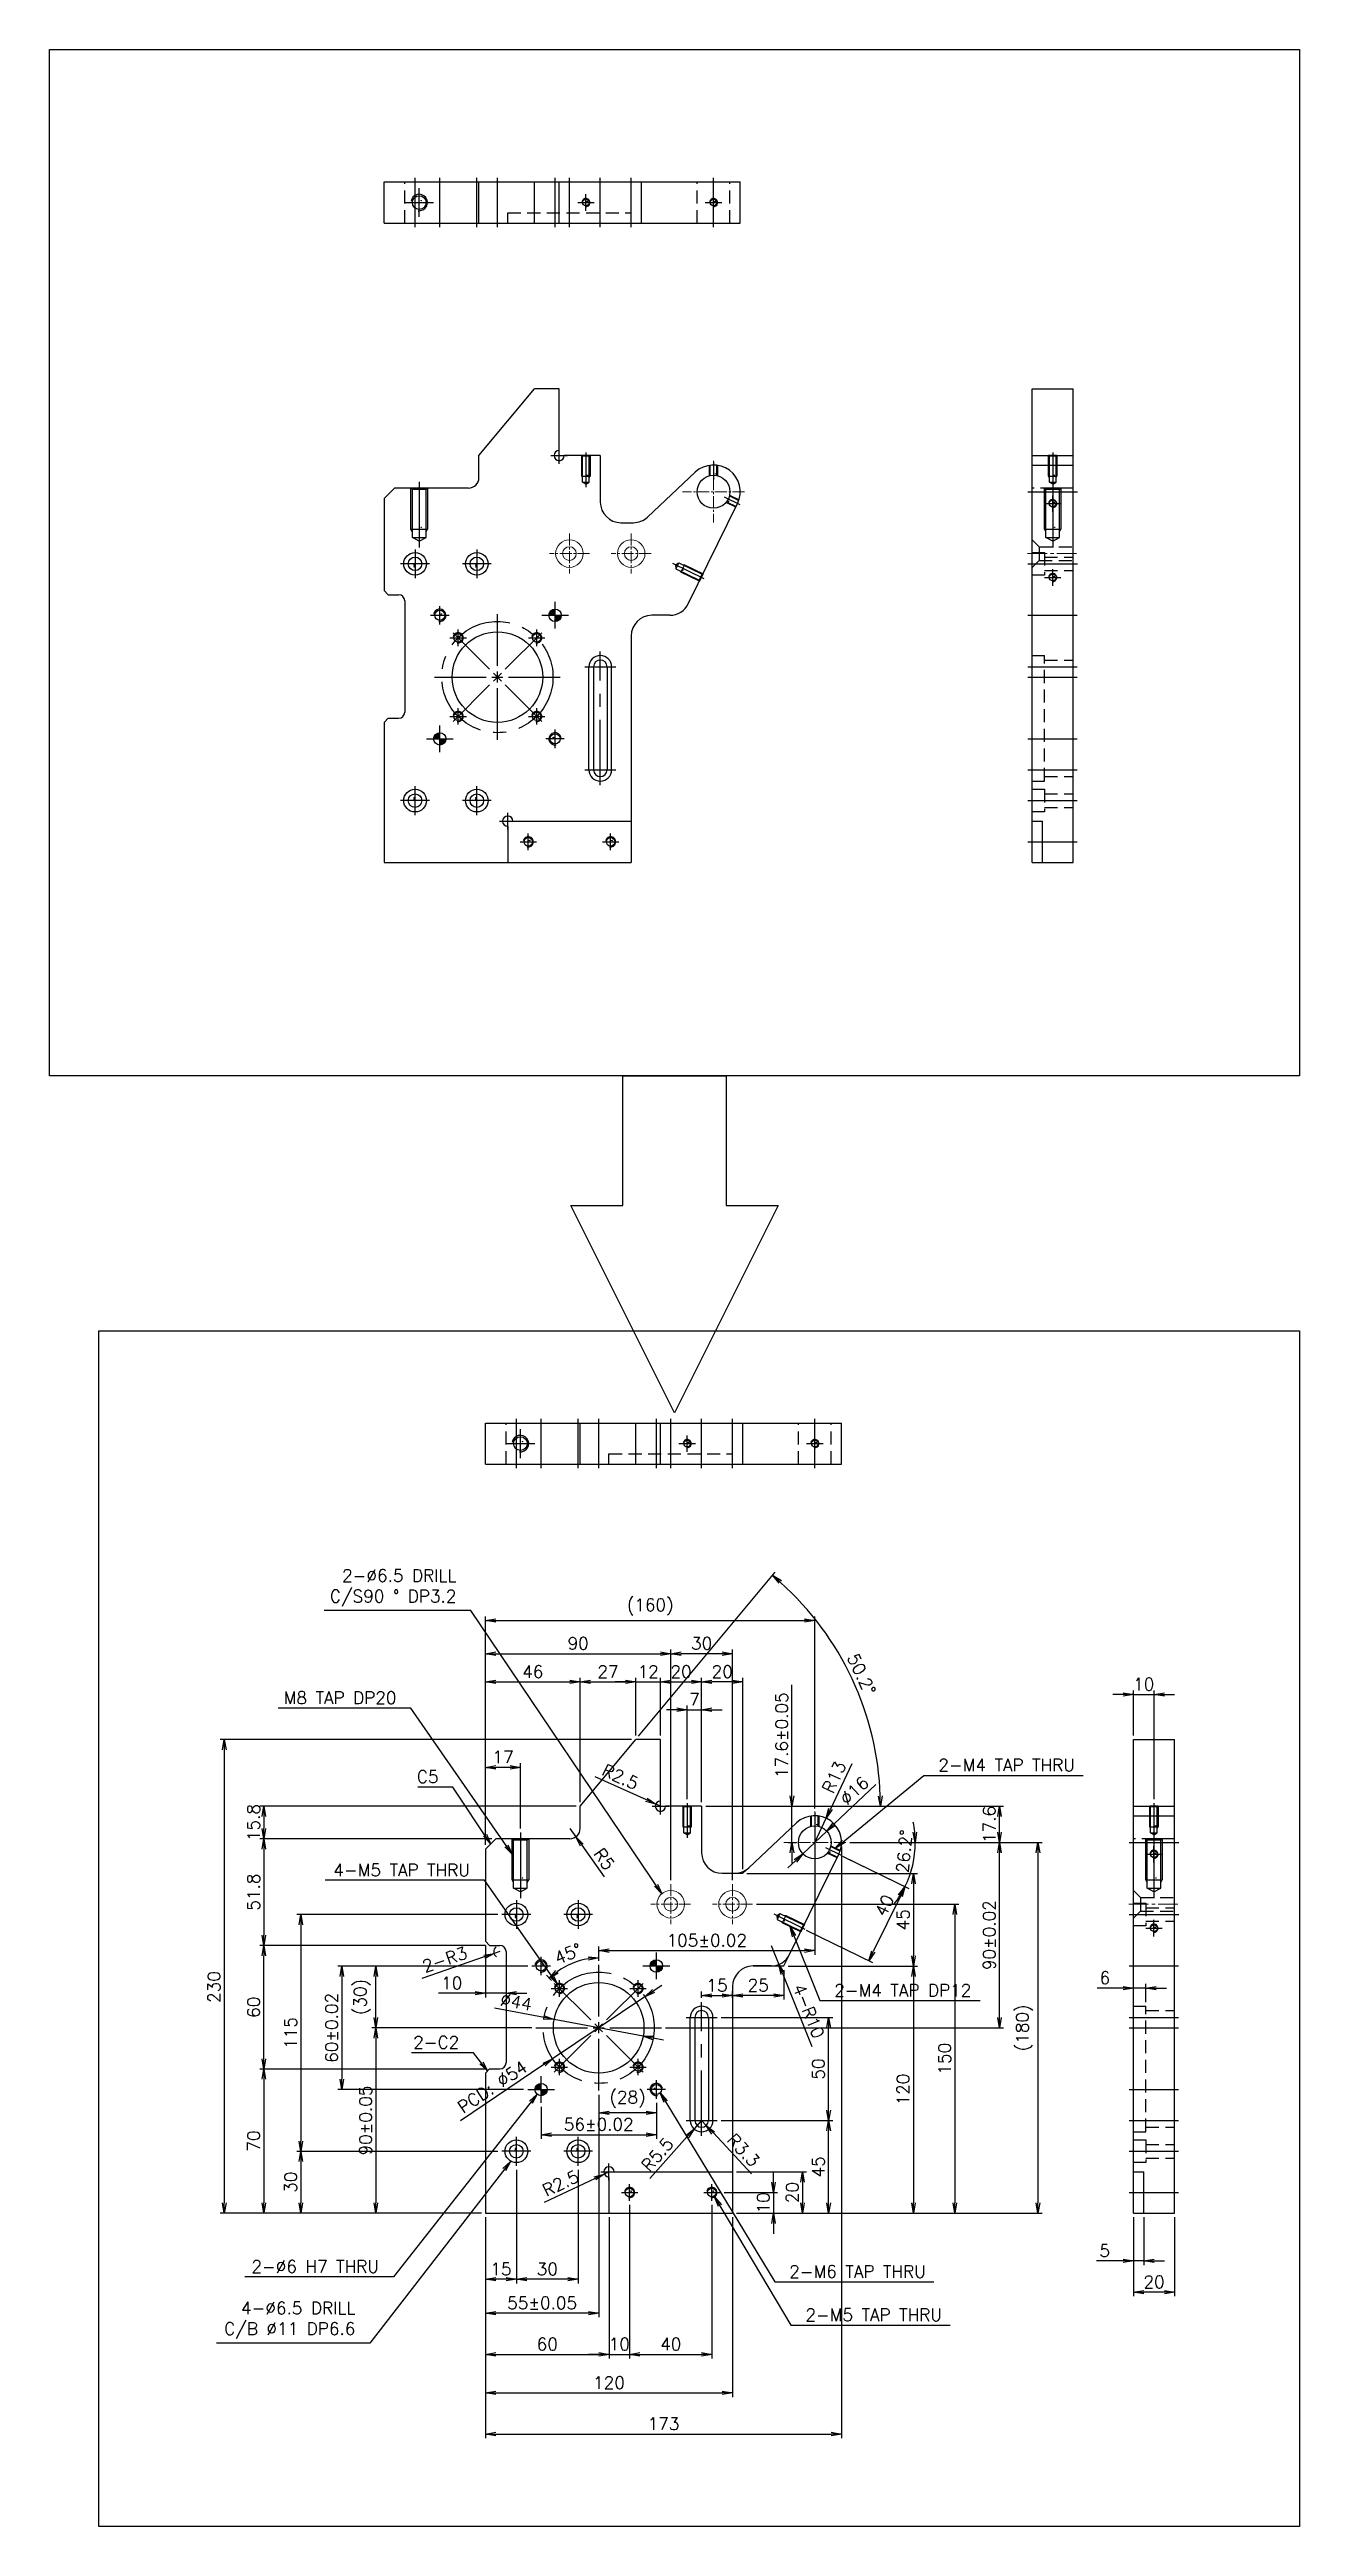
# Model space of a CAD drawing. Header units: millimetres. Extents: x -69 to 11173, y 1341 to 6119.
# Drawn here: x 7033 to 7640, y 3977 to 5180 of the extents above; entities that cross this region are included whole.
import ezdxf

# ---------------------------------------------------------------- set-up
doc = ezdxf.new("R2010")
doc.units = ezdxf.units.MM
for name, pattern in [('CENTER', [50.8, 31.75, -6.35, 6.35, -6.35]), ('CENTER2', [28.575, 19.05, -3.175, 3.175, -3.175]), ('HIDDEN', [9.525, 6.35, -3.175])]:
    doc.linetypes.add(name, pattern=pattern)
for name, color, linetype in [('0 [SD 2]', 2, 'HIDDEN'), ('1', 220, 'CENTER'), ('3', 223, 'HIDDEN'), ('CL', 1, 'CENTER'), ('O', 7, 'Continuous')]:
    doc.layers.add(name, color=color, linetype=linetype)
for name, color, linetype, lineweight in [('05. 외형선_1', 7, 'Continuous', 20), ('07. Center', 1, 'CENTER2', 13), ('AM_5', 3, 'Continuous', 25), ('CENTER', 1, 'CENTER', 25)]:
    doc.layers.add(name, color=color, linetype=linetype, lineweight=lineweight)
doc.styles.get("Standard").update_dxf_attribs({"font": 'romans.shx', "bigfont": 'whgtxt.shx'})
doc.dimstyles.new('ISO-25 x2', dxfattribs={"dimscale": 2, "dimtxt": 3, "dimasz": 2.5, "dimexe": 1, "dimexo": 1, "dimgap": 1, "dimtad": 1, "dimdsep": 46, "dimtxsty": 'Standard', "dimblk": 'OPEN', "dimcen": 2.5, "dimclrd": 4, "dimclre": 4, "dimclrt": 2, "dimadec": 1, "dimazin": 2, "dimtfac": 1, "dimtmove": 0, "dimatfit": 0, "dimldrblk": 'OPEN', "dimfxl": 1, "dimarcsym": 0})

msp = doc.modelspace()

# ---------------------------------------------------------------- texts
at = {"color": 2, "char_height": 6}
for s, insert, attachment_point in [('2-%%C6.5 DRILL\\PC/S90 %%D DP3.2', (7230.75554, 4424.23689), 9), ('M8 TAP DP20', (7201.63547, 4376.87758), 9), ('C5', (7222.08895, 4338.55947), 9), ('2-M4 TAP THRU', (7464.92187, 4344.21747), 7), ('4-M5 TAP THRU', (7237.33227, 4293.23313), 9), ('2-M4 TAP DP12', (7414.32682, 4234.82422), 7), ('2-C2', (7232.14186, 4209.52888), 9), ('2-%%C6 H7 THRU', (7193.13248, 4100.68384), 9), ('2-M6 TAP THRU', (7392.46201, 4098.22006), 7), ('4-%%C6.5 DRILL\\PC/B %%C11 DP6.6', (7181.67275, 4068.50772), 9), ('2-M5 TAP THRU', (7400.31143, 4077.21463), 7)]:
    msp.add_mtext(s, dxfattribs=dict(at, insert=insert, attachment_point=attachment_point))
at = {"layer": '3'}
for s, height, p in [('M8', 0.25, (7213.40266, 5106.87416)), ('M4', 0.333333, (7294.03975, 5106.43037)), ('M4', 0.333333, (7356.03975, 5106.43037)), ('M4', 0.333333, (7294.0256, 4973.47553)), ('M4', 0.333333, (7356.43516, 4974.10253)), ('M4', 0.333333, (7520.80042, 4973.47553)), ('M4', 0.333333, (7520.81457, 4960.21176)), ('M8', 0.25, (7213.40266, 4948.18905)), ('M8', 0.25, (7521.17749, 4948.18905)), ('M4', 0.333333, (7520.81457, 4924.31224)), ('M6', 0.25, (7223.2212, 4906.11716)), ('M5', 0.25, (7232.02091, 4895.205)), ('M5', 0.25, (7270.20467, 4895.205)), ('M5', 0.25, (7232.02091, 4857.02123)), ('M5', 0.25, (7270.20467, 4857.02123)), ('M6', 0.25, (7277.59674, 4846.11716)), ('M5', 0.25, (7266.11279, 4796.11311)), ('M5', 0.25, (7306.11279, 4796.11311)), ('M8', 0.25, (7262.6177, 4504.12347)), ('M4', 0.333333, (7343.25478, 4503.67968)), ('M4', 0.333333, (7405.25478, 4503.67968)), ('M4', 0.333333, (7343.24063, 4317.51168)), ('M4', 0.333333, (7405.65019, 4318.13868)), ('M4', 0.333333, (7570.01546, 4317.51168)), ('M4', 0.333333, (7570.02961, 4304.24791)), ('M8', 0.25, (7262.6177, 4292.2252)), ('M8', 0.25, (7570.39252, 4292.2252)), ('M4', 0.333333, (7570.02961, 4268.34839)), ('M6', 0.25, (7272.43624, 4250.15331)), ('M5', 0.25, (7281.23594, 4239.24115)), ('M5', 0.25, (7319.41971, 4239.24115)), ('M5', 0.25, (7281.23594, 4201.05738)), ('M5', 0.25, (7319.41971, 4201.05738)), ('M6', 0.25, (7326.81177, 4190.15331)), ('M5', 0.25, (7315.32782, 4140.14926)), ('M5', 0.25, (7355.32782, 4140.14926))]:
    msp.add_text(s, height=height, dxfattribs=at).set_placement(p)
for s, height, rotation, p in [('M4', 0.333333, 243.83, (7362.97198, 4961.17162)), ('M6 C/B', 0.25, 90, (7210.35116, 4928.90692)), ('M6 C/B', 0.25, 90, (7240.35116, 4928.90692)), ('M4', 0.333333, 243.83, (7340.81986, 4927.94493)), ('M6 C/B', 0.25, 90, (7210.35116, 4815.83696)), ('M6 C/B', 0.25, 90, (7240.35116, 4815.83696)), ('M4', 0.333333, 243.83, (7412.18702, 4305.20777)), ('M6 C/B', 0.25, 90, (7259.56619, 4272.94307)), ('M6 C/B', 0.25, 90, (7289.56619, 4272.94307)), ('M4', 0.333333, 243.83, (7390.0349, 4271.98108)), ('M6 C/B', 0.25, 90, (7259.56619, 4159.87311)), ('M6 C/B', 0.25, 90, (7289.56619, 4159.87311))]:
    msp.add_text(s, height=height, rotation=rotation, dxfattribs=at).set_placement(p)

# ---------------------------------------------------------------- blocks, each defined once
blk = doc.blocks.new('NC4_LHH')
h = blk.add_hatch(color=3)
h.paths.add_polyline_path([(0, 0), (0, 2, 0.414214), (-2, 0)])
h.paths.add_polyline_path([(2, 0), (0, 0), (0, -2, 0.414214)])
at = {"layer": 'CENTER', "ltscale": 0.3}
for p, q in [((-4.32, 0), (4.32, 0)), ((0, -4.32), (0, 4.32))]:
    blk.add_line(p, q, dxfattribs=at)
at = {"layer": 'O', "color": 3, "linetype": 'ByBlock', "lineweight": -2}
blk.add_circle((0, 0), 2, dxfattribs=at)
blk = doc.blocks.new('*U292')
at = {"layer": 'CL', "color": 0, "transparency": 16777216}
for p, q in [((0, 5.4), (0, 30.5)), ((-30.5, 0), (-5.4, 0)), ((5.4, 0), (30.5, 0)), ((0, -30.5), (0, -5.4))]:
    blk.add_line(p, q, dxfattribs=at)
at = {"layer": 'CL', "color": 0, "linetype": 'Continuous', "transparency": 16777216}
for p, q in [((-2.7, 0), (2.7, 0)), ((0, -2.7), (0, 2.7))]:
    blk.add_line(p, q, dxfattribs=at)
blk = doc.blocks.new('*U293')
at = {"layer": 'CL', "color": 0, "transparency": 16777216}
for p, q in [((0, 5.4), (0, 30.5)), ((-30.5, 0), (-5.4, 0)), ((5.4, 0), (30.5, 0)), ((0, -30.5), (0, -5.4))]:
    blk.add_line(p, q, dxfattribs=at)
at = {"layer": 'CL', "color": 0, "linetype": 'Continuous', "transparency": 16777216}
for p, q in [((-2.7, 0), (2.7, 0)), ((0, -2.7), (0, 2.7))]:
    blk.add_line(p, q, dxfattribs=at)
blk = doc.blocks.new('*U294')
at = {"layer": 'CL', "color": 0, "transparency": 16777216}
for p, q in [((0, 5.4), (0, 30.5)), ((-30.5, 0), (-5.4, 0)), ((5.4, 0), (30.5, 0)), ((0, -30.5), (0, -5.4))]:
    blk.add_line(p, q, dxfattribs=at)
at = {"layer": 'CL', "color": 0, "linetype": 'Continuous', "transparency": 16777216}
for p, q in [((-2.7, 0), (2.7, 0)), ((0, -2.7), (0, 2.7))]:
    blk.add_line(p, q, dxfattribs=at)
blk = doc.blocks.new('*U295')
at = {"layer": 'CL', "color": 0, "transparency": 16777216}
for p, q in [((0, 5.4), (0, 30.5)), ((-30.5, 0), (-5.4, 0)), ((5.4, 0), (30.5, 0)), ((0, -30.5), (0, -5.4))]:
    blk.add_line(p, q, dxfattribs=at)
at = {"layer": 'CL', "color": 0, "linetype": 'Continuous', "transparency": 16777216}
for p, q in [((-2.7, 0), (2.7, 0)), ((0, -2.7), (0, 2.7))]:
    blk.add_line(p, q, dxfattribs=at)
blk = doc.blocks.new('_OPEN')
at = {"color": 0, "linetype": 'ByBlock'}
for p, q in [((-1, 0.17), (0, 0)), ((0, 0), (-1, -0.17)), ((0, 0), (-1, 0))]:
    blk.add_line(p, q, dxfattribs=at)
blk = doc.blocks.new('*D296')
at = {"color": 4, "lineweight": -2, "transparency": 16777216}
for p, q in [((7273.4, 4224.6), (7249.3, 4229.1)), ((7321.5, 4215.6), (7278.3, 4223.7)), ((7326.4, 4214.7), (7331.3, 4213.8))]:
    blk.add_line(p, q, dxfattribs=at)
at = {"layer": 'Defpoints', "color": 0, "transparency": 16777216}
for p in [(7278.3, 4223.7), (7321.5, 4215.6)]:
    blk.add_point(p, dxfattribs=at)
at = {"color": 4, "lineweight": -2, "transparency": 16777216, "xscale": 5, "yscale": 5, "zscale": 5}
for p, rotation in [((7278.3, 4223.7), 349.3993422313633), ((7321.5, 4215.6), 169.3993422313633)]:
    blk.add_blockref('_OPEN', p, dxfattribs=dict(at, rotation=rotation))
at = {"color": 2, "transparency": 16777216, "insert": (7259.8, 4232.2), "char_height": 6, "attachment_point": 5, "rotation": 349.3993}
blk.add_mtext('∅44', dxfattribs=at)
blk = doc.blocks.new('*D297')
at = {"color": 4, "lineweight": -2, "transparency": 16777216}
for p, q in [((7322.3, 4234.7), (7277.5, 4204.6)), ((7326.4, 4237.5), (7330.6, 4240.3)), ((7273.3, 4201.8), (7232.8, 4174.5))]:
    blk.add_line(p, q, dxfattribs=at)
at = {"layer": 'Defpoints', "color": 0, "transparency": 16777216}
for p in [(7322.3, 4234.7), (7277.5, 4204.6)]:
    blk.add_point(p, dxfattribs=at)
at = {"color": 4, "lineweight": -2, "transparency": 16777216, "xscale": 5, "yscale": 5, "zscale": 5}
for p, rotation in [((7322.3, 4234.7), 213.9518271169868), ((7277.5, 4204.6), 33.95182711698678)]:
    blk.add_blockref('_OPEN', p, dxfattribs=dict(at, rotation=rotation))
at = {"color": 2, "transparency": 16777216, "insert": (7248.2, 4190.9), "char_height": 6, "attachment_point": 5, "rotation": 33.9518}
blk.add_mtext('PCD: ∅54', dxfattribs=at)
blk = doc.blocks.new('*D298')
at = {"color": 4, "lineweight": -2, "transparency": 16777216}
for p, q in [((7299.9, 4187.1), (7299.9, 4079)), ((7244.9, 4127.6), (7244.9, 4079)), ((7294.9, 4081), (7249.9, 4081))]:
    blk.add_line(p, q, dxfattribs=at)
at = {"layer": 'Defpoints', "color": 0, "transparency": 16777216}
for p in [(7299.9, 4189.1), (7244.9, 4129.6), (7244.9, 4081)]:
    blk.add_point(p, dxfattribs=at)
at = {"color": 4, "lineweight": -2, "transparency": 16777216, "xscale": 5, "yscale": 5, "zscale": 5, "rotation": 180}
blk.add_blockref('_OPEN', (7244.9, 4081), dxfattribs=at)
at = {"color": 4, "lineweight": -2, "transparency": 16777216, "xscale": 5, "yscale": 5, "zscale": 5}
blk.add_blockref('_OPEN', (7299.9, 4081), dxfattribs=at)
at = {"color": 2, "transparency": 16777216, "insert": (7272.4, 4086), "char_height": 6, "attachment_point": 5}
blk.add_mtext('55%%P0.05', dxfattribs=at)
blk = doc.blocks.new('*D299')
at = {"color": 4, "lineweight": -2, "transparency": 16777216}
for p, q in [((7314.9, 4133.6), (7314.9, 4059)), ((7354.9, 4133.6), (7354.9, 4059)), ((7319.9, 4061), (7349.9, 4061))]:
    blk.add_line(p, q, dxfattribs=at)
at = {"layer": 'Defpoints', "color": 0, "transparency": 16777216}
for p in [(7314.9, 4135.6), (7354.9, 4135.6), (7354.9, 4061)]:
    blk.add_point(p, dxfattribs=at)
at = {"color": 4, "lineweight": -2, "transparency": 16777216, "xscale": 5, "yscale": 5, "zscale": 5, "rotation": 180}
blk.add_blockref('_OPEN', (7314.9, 4061), dxfattribs=at)
at = {"color": 4, "lineweight": -2, "transparency": 16777216, "xscale": 5, "yscale": 5, "zscale": 5}
blk.add_blockref('_OPEN', (7354.9, 4061), dxfattribs=at)
at = {"color": 2, "transparency": 16777216, "insert": (7334.9, 4066), "char_height": 6, "attachment_point": 5}
blk.add_mtext('40', dxfattribs=at)
blk = doc.blocks.new('*D300')
at = {"color": 4, "lineweight": -2, "transparency": 16777216}
for p, q in [((7304.9, 4127.6), (7304.9, 4059)), ((7314.9, 4133.6), (7314.9, 4059)), ((7299.9, 4061), (7294.9, 4061)), ((7304.9, 4061), (7314.9, 4061)), ((7319.9, 4061), (7324.9, 4061))]:
    blk.add_line(p, q, dxfattribs=at)
at = {"layer": 'Defpoints', "color": 0, "transparency": 16777216}
for p in [(7304.9, 4129.6), (7314.9, 4135.6), (7314.9, 4061)]:
    blk.add_point(p, dxfattribs=at)
at = {"color": 4, "lineweight": -2, "transparency": 16777216, "xscale": 5, "yscale": 5, "zscale": 5}
blk.add_blockref('_OPEN', (7304.9, 4061), dxfattribs=at)
at = {"color": 4, "lineweight": -2, "transparency": 16777216, "xscale": 5, "yscale": 5, "zscale": 5, "rotation": 180}
blk.add_blockref('_OPEN', (7314.9, 4061), dxfattribs=at)
at = {"color": 2, "transparency": 16777216, "insert": (7309.9, 4066), "char_height": 6, "attachment_point": 5}
blk.add_mtext('10', dxfattribs=at)
blk = doc.blocks.new('*D301')
at = {"color": 4, "lineweight": -2, "transparency": 16777216}
for p, q in [((7244.9, 4127.6), (7244.9, 4059)), ((7304.9, 4127.6), (7304.9, 4059)), ((7249.9, 4061), (7299.9, 4061))]:
    blk.add_line(p, q, dxfattribs=at)
at = {"layer": 'Defpoints', "color": 0, "transparency": 16777216}
for p in [(7244.9, 4129.6), (7304.9, 4129.6), (7304.9, 4061)]:
    blk.add_point(p, dxfattribs=at)
at = {"color": 4, "lineweight": -2, "transparency": 16777216, "xscale": 5, "yscale": 5, "zscale": 5, "rotation": 180}
blk.add_blockref('_OPEN', (7244.9, 4061), dxfattribs=at)
at = {"color": 4, "lineweight": -2, "transparency": 16777216, "xscale": 5, "yscale": 5, "zscale": 5}
blk.add_blockref('_OPEN', (7304.9, 4061), dxfattribs=at)
at = {"color": 2, "transparency": 16777216, "insert": (7274.9, 4066), "char_height": 6, "attachment_point": 5}
blk.add_mtext('60', dxfattribs=at)
blk = doc.blocks.new('*D302')
at = {"color": 4, "lineweight": -2, "transparency": 16777216}
for p, q in [((7360.9, 4139.6), (7386.8, 4139.6)), ((7384.8, 4144.6), (7384.8, 4149.6)), ((7384.8, 4139.6), (7384.8, 4129.6)), ((7366.9, 4129.6), (7386.8, 4129.6)), ((7384.8, 4124.6), (7384.8, 4119.6))]:
    blk.add_line(p, q, dxfattribs=at)
at = {"layer": 'Defpoints', "color": 0, "transparency": 16777216}
for p in [(7358.9, 4139.6), (7364.9, 4129.6), (7384.8, 4129.6)]:
    blk.add_point(p, dxfattribs=at)
at = {"color": 4, "lineweight": -2, "transparency": 16777216, "xscale": 5, "yscale": 5, "zscale": 5}
for p, rotation in [((7384.8, 4139.6), 270), ((7384.8, 4129.6), 90)]:
    blk.add_blockref('_OPEN', p, dxfattribs=dict(at, rotation=rotation))
at = {"color": 2, "transparency": 16777216, "insert": (7379.8, 4134.6), "char_height": 6, "attachment_point": 5, "rotation": 90}
blk.add_mtext('10', dxfattribs=at)
blk = doc.blocks.new('*D303')
at = {"color": 4, "lineweight": -2, "transparency": 16777216}
for p, q in [((7259.9, 4150.6), (7259.9, 4095.5)), ((7289.9, 4150.6), (7289.9, 4095.5)), ((7284.9, 4097.5), (7264.9, 4097.5))]:
    blk.add_line(p, q, dxfattribs=at)
at = {"layer": 'Defpoints', "color": 0, "transparency": 16777216}
for p in [(7259.9, 4152.6), (7289.9, 4152.6), (7259.9, 4097.5)]:
    blk.add_point(p, dxfattribs=at)
at = {"color": 4, "lineweight": -2, "transparency": 16777216, "xscale": 5, "yscale": 5, "zscale": 5, "rotation": 180}
blk.add_blockref('_OPEN', (7259.9, 4097.5), dxfattribs=at)
at = {"color": 4, "lineweight": -2, "transparency": 16777216, "xscale": 5, "yscale": 5, "zscale": 5}
blk.add_blockref('_OPEN', (7289.9, 4097.5), dxfattribs=at)
at = {"color": 2, "transparency": 16777216, "insert": (7274.9, 4102.5), "char_height": 6, "attachment_point": 5}
blk.add_mtext('30', dxfattribs=at)
blk = doc.blocks.new('*D304')
at = {"color": 4, "lineweight": -2, "transparency": 16777216}
for p, q in [((7259.9, 4150.6), (7259.9, 4095.5)), ((7244.9, 4127.6), (7244.9, 4095.5)), ((7254.9, 4097.5), (7249.9, 4097.5))]:
    blk.add_line(p, q, dxfattribs=at)
at = {"layer": 'Defpoints', "color": 0, "transparency": 16777216}
for p in [(7259.9, 4152.6), (7244.9, 4129.6), (7244.9, 4097.5)]:
    blk.add_point(p, dxfattribs=at)
at = {"color": 4, "lineweight": -2, "transparency": 16777216, "xscale": 5, "yscale": 5, "zscale": 5, "rotation": 180}
blk.add_blockref('_OPEN', (7244.9, 4097.5), dxfattribs=at)
at = {"color": 4, "lineweight": -2, "transparency": 16777216, "xscale": 5, "yscale": 5, "zscale": 5}
blk.add_blockref('_OPEN', (7259.9, 4097.5), dxfattribs=at)
at = {"color": 2, "transparency": 16777216, "insert": (7252.4, 4102.5), "char_height": 6, "attachment_point": 5}
blk.add_mtext('15', dxfattribs=at)
blk = doc.blocks.new('*D305')
at = {"color": 4, "lineweight": -2, "transparency": 16777216}
for p, q in [((7250.9, 4274.6), (7153.2, 4274.6)), ((7155.2, 4269.6), (7155.2, 4164.6)), ((7250.9, 4159.6), (7153.2, 4159.6))]:
    blk.add_line(p, q, dxfattribs=at)
at = {"layer": 'Defpoints', "color": 0, "transparency": 16777216}
for p in [(7252.9, 4274.6), (7155.2, 4159.6), (7252.9, 4159.6)]:
    blk.add_point(p, dxfattribs=at)
at = {"color": 4, "lineweight": -2, "transparency": 16777216, "xscale": 5, "yscale": 5, "zscale": 5}
for p, rotation in [((7155.2, 4274.6), 90), ((7155.2, 4159.6), 270)]:
    blk.add_blockref('_OPEN', p, dxfattribs=dict(at, rotation=rotation))
at = {"color": 2, "transparency": 16777216, "insert": (7150.2, 4217.1), "char_height": 6, "attachment_point": 5, "rotation": 90}
blk.add_mtext('115', dxfattribs=at)
blk = doc.blocks.new('*D306')
at = {"color": 4, "lineweight": -2, "transparency": 16777216}
for p, q in [((7250.9, 4159.6), (7153.2, 4159.6)), ((7155.2, 4154.6), (7155.2, 4134.6)), ((7242.9, 4129.6), (7153.2, 4129.6))]:
    blk.add_line(p, q, dxfattribs=at)
at = {"layer": 'Defpoints', "color": 0, "transparency": 16777216}
for p in [(7252.9, 4159.6), (7155.2, 4129.6), (7244.9, 4129.6)]:
    blk.add_point(p, dxfattribs=at)
at = {"color": 4, "lineweight": -2, "transparency": 16777216, "xscale": 5, "yscale": 5, "zscale": 5}
for p, rotation in [((7155.2, 4159.6), 90), ((7155.2, 4129.6), 270)]:
    blk.add_blockref('_OPEN', p, dxfattribs=dict(at, rotation=rotation))
at = {"color": 2, "transparency": 16777216, "insert": (7150.2, 4144.6), "char_height": 6, "attachment_point": 5, "rotation": 90}
blk.add_mtext('30', dxfattribs=at)
blk = doc.blocks.new('*D307')
at = {"color": 4, "lineweight": -2, "transparency": 16777216}
for p, q in [((7244.9, 4259.6), (7135.2, 4259.6)), ((7137.2, 4204.6), (7137.2, 4254.6)), ((7244.9, 4199.6), (7135.2, 4199.6))]:
    blk.add_line(p, q, dxfattribs=at)
at = {"layer": 'Defpoints', "color": 0, "transparency": 16777216}
for p in [(7137.2, 4259.6), (7246.9, 4259.6), (7246.9, 4199.6)]:
    blk.add_point(p, dxfattribs=at)
at = {"color": 4, "lineweight": -2, "transparency": 16777216, "xscale": 5, "yscale": 5, "zscale": 5}
for p, rotation in [((7137.2, 4259.6), 90), ((7137.2, 4199.6), 270)]:
    blk.add_blockref('_OPEN', p, dxfattribs=dict(at, rotation=rotation))
at = {"color": 2, "transparency": 16777216, "insert": (7132.2, 4229.6), "char_height": 6, "attachment_point": 5, "rotation": 90}
blk.add_mtext('60', dxfattribs=at)
blk = doc.blocks.new('*D308')
at = {"color": 4, "lineweight": -2, "transparency": 16777216}
for p, q in [((7244.9, 4199.6), (7135.2, 4199.6)), ((7137.2, 4194.6), (7137.2, 4134.6)), ((7242.9, 4129.6), (7135.2, 4129.6))]:
    blk.add_line(p, q, dxfattribs=at)
at = {"layer": 'Defpoints', "color": 0, "transparency": 16777216}
for p in [(7246.9, 4199.6), (7137.2, 4129.6), (7244.9, 4129.6)]:
    blk.add_point(p, dxfattribs=at)
at = {"color": 4, "lineweight": -2, "transparency": 16777216, "xscale": 5, "yscale": 5, "zscale": 5}
for p, rotation in [((7137.2, 4199.6), 90), ((7137.2, 4129.6), 270)]:
    blk.add_blockref('_OPEN', p, dxfattribs=dict(at, rotation=rotation))
at = {"color": 2, "transparency": 16777216, "insert": (7132.2, 4164.6), "char_height": 6, "attachment_point": 5, "rotation": 90}
blk.add_mtext('70', dxfattribs=at)
blk = doc.blocks.new('*D309')
at = {"color": 4, "lineweight": -2, "transparency": 16777216}
for p, q in [((7244.9, 4259.6), (7244.9, 4234.4)), ((7254.9, 4254.6), (7254.9, 4234.4)), ((7239.9, 4236.4), (7222, 4236.4)), ((7254.9, 4236.4), (7244.9, 4236.4)), ((7259.9, 4236.4), (7264.9, 4236.4))]:
    blk.add_line(p, q, dxfattribs=at)
at = {"layer": 'Defpoints', "color": 0, "transparency": 16777216}
for p in [(7244.9, 4261.6), (7254.9, 4256.6), (7254.9, 4236.4)]:
    blk.add_point(p, dxfattribs=at)
at = {"color": 4, "lineweight": -2, "transparency": 16777216, "xscale": 5, "yscale": 5, "zscale": 5}
blk.add_blockref('_OPEN', (7244.9, 4236.4), dxfattribs=at)
at = {"color": 4, "lineweight": -2, "transparency": 16777216, "xscale": 5, "yscale": 5, "zscale": 5, "rotation": 180}
blk.add_blockref('_OPEN', (7254.9, 4236.4), dxfattribs=at)
at = {"color": 2, "transparency": 16777216, "insert": (7228.5, 4241.4), "char_height": 6, "attachment_point": 5}
blk.add_mtext('10', dxfattribs=at)
blk = doc.blocks.new('*D310')
at = {"color": 4, "lineweight": -2, "transparency": 16777216}
for p, q in [((7271.9, 4181.2), (7271.9, 4165.7)), ((7327.9, 4183.1), (7327.9, 4165.7)), ((7276.9, 4167.7), (7322.9, 4167.7))]:
    blk.add_line(p, q, dxfattribs=at)
at = {"layer": 'Defpoints', "color": 0, "transparency": 16777216}
for p in [(7271.9, 4183.2), (7327.9, 4185.1), (7327.9, 4167.7)]:
    blk.add_point(p, dxfattribs=at)
at = {"color": 4, "lineweight": -2, "transparency": 16777216, "xscale": 5, "yscale": 5, "zscale": 5, "rotation": 180}
blk.add_blockref('_OPEN', (7271.9, 4167.7), dxfattribs=at)
at = {"color": 4, "lineweight": -2, "transparency": 16777216, "xscale": 5, "yscale": 5, "zscale": 5}
blk.add_blockref('_OPEN', (7327.9, 4167.7), dxfattribs=at)
at = {"color": 2, "transparency": 16777216, "insert": (7299.9, 4172.7), "char_height": 6, "attachment_point": 5}
blk.add_mtext('56%%P0.02', dxfattribs=at)
blk = doc.blocks.new('*D311')
at = {"color": 4, "lineweight": -2, "transparency": 16777216}
for p, q in [((7265.4, 4249.6), (7173.1, 4249.6)), ((7175.1, 4244.6), (7175.1, 4194.6)), ((7263.4, 4189.6), (7173.1, 4189.6))]:
    blk.add_line(p, q, dxfattribs=at)
at = {"layer": 'Defpoints', "color": 0, "transparency": 16777216}
for p in [(7267.4, 4249.6), (7175.1, 4189.6), (7265.4, 4189.6)]:
    blk.add_point(p, dxfattribs=at)
at = {"color": 4, "lineweight": -2, "transparency": 16777216, "xscale": 5, "yscale": 5, "zscale": 5}
for p, rotation in [((7175.1, 4249.6), 90), ((7175.1, 4189.6), 270)]:
    blk.add_blockref('_OPEN', p, dxfattribs=dict(at, rotation=rotation))
at = {"color": 2, "transparency": 16777216, "insert": (7170.1, 4219.6), "char_height": 6, "attachment_point": 5, "rotation": 90}
blk.add_mtext('60%%P0.02', dxfattribs=at)
blk = doc.blocks.new('*D312')
at = {"color": 4, "lineweight": -2, "transparency": 16777216}
for p, q in [((7366.9, 4149.6), (7400.9, 4149.6)), ((7398.9, 4144.6), (7398.9, 4134.6)), ((7366.9, 4129.6), (7400.9, 4129.6))]:
    blk.add_line(p, q, dxfattribs=at)
at = {"layer": 'Defpoints', "color": 0, "transparency": 16777216}
for p in [(7364.9, 4149.6), (7364.9, 4129.6), (7398.9, 4129.6)]:
    blk.add_point(p, dxfattribs=at)
at = {"color": 4, "lineweight": -2, "transparency": 16777216, "xscale": 5, "yscale": 5, "zscale": 5}
for p, rotation in [((7398.9, 4149.6), 90), ((7398.9, 4129.6), 270)]:
    blk.add_blockref('_OPEN', p, dxfattribs=dict(at, rotation=rotation))
at = {"color": 2, "transparency": 16777216, "insert": (7393.9, 4139.6), "char_height": 6, "attachment_point": 5, "rotation": 90}
blk.add_mtext('20', dxfattribs=at)
blk = doc.blocks.new('*D313')
at = {"color": 4, "lineweight": -2, "transparency": 16777216}
for p, q in [((7315.9, 4359.6), (7116, 4359.6)), ((7118, 4354.6), (7118, 4134.6)), ((7242.9, 4129.6), (7116, 4129.6))]:
    blk.add_line(p, q, dxfattribs=at)
at = {"layer": 'Defpoints', "color": 0, "transparency": 16777216}
for p in [(7317.9, 4359.6), (7118, 4129.6), (7244.9, 4129.6)]:
    blk.add_point(p, dxfattribs=at)
at = {"color": 4, "lineweight": -2, "transparency": 16777216, "xscale": 5, "yscale": 5, "zscale": 5}
for p, rotation in [((7118, 4359.6), 90), ((7118, 4129.6), 270)]:
    blk.add_blockref('_OPEN', p, dxfattribs=dict(at, rotation=rotation))
at = {"color": 2, "transparency": 16777216, "insert": (7113, 4239.4), "char_height": 6, "attachment_point": 5, "rotation": 90}
blk.add_mtext('230', dxfattribs=at)
blk = doc.blocks.new('*D314')
at = {"color": 4, "lineweight": -2, "transparency": 16777216}
for p, q in [((7417.9, 4307.6), (7417.9, 4020.3)), ((7244.9, 4127.6), (7244.9, 4020.3)), ((7249.9, 4022.3), (7412.9, 4022.3))]:
    blk.add_line(p, q, dxfattribs=at)
at = {"layer": 'Defpoints', "color": 0, "transparency": 16777216}
for p in [(7417.9, 4309.6), (7244.9, 4129.6), (7417.9, 4022.3)]:
    blk.add_point(p, dxfattribs=at)
at = {"color": 4, "lineweight": -2, "transparency": 16777216, "xscale": 5, "yscale": 5, "zscale": 5, "rotation": 180}
blk.add_blockref('_OPEN', (7244.9, 4022.3), dxfattribs=at)
at = {"color": 4, "lineweight": -2, "transparency": 16777216, "xscale": 5, "yscale": 5, "zscale": 5}
blk.add_blockref('_OPEN', (7417.9, 4022.3), dxfattribs=at)
at = {"color": 2, "transparency": 16777216, "insert": (7331.4, 4027.3), "char_height": 6, "attachment_point": 5}
blk.add_mtext('173', dxfattribs=at)
blk = doc.blocks.new('*D315')
at = {"color": 4, "lineweight": -2, "transparency": 16777216}
for p, q in [((7559.7, 4127.6), (7559.7, 4089.2)), ((7579.7, 4127.6), (7579.7, 4089.2)), ((7574.7, 4091.2), (7564.7, 4091.2))]:
    blk.add_line(p, q, dxfattribs=at)
at = {"layer": 'Defpoints', "color": 0, "transparency": 16777216}
for p in [(7559.7, 4129.6), (7579.7, 4129.6), (7559.7, 4091.2)]:
    blk.add_point(p, dxfattribs=at)
at = {"color": 4, "lineweight": -2, "transparency": 16777216, "xscale": 5, "yscale": 5, "zscale": 5, "rotation": 180}
blk.add_blockref('_OPEN', (7559.7, 4091.2), dxfattribs=at)
at = {"color": 4, "lineweight": -2, "transparency": 16777216, "xscale": 5, "yscale": 5, "zscale": 5}
blk.add_blockref('_OPEN', (7579.7, 4091.2), dxfattribs=at)
at = {"color": 2, "transparency": 16777216, "insert": (7569.7, 4096.2), "char_height": 6, "attachment_point": 5}
blk.add_mtext('20', dxfattribs=at)
blk = doc.blocks.new('*D316')
at = {"color": 4, "lineweight": -2, "transparency": 16777216}
for p, q in [((7299.9, 4252.1), (7299.9, 4255.6)), ((7276.9, 4242.6), (7274.5, 4245.1))]:
    blk.add_line(p, q, dxfattribs=at)
blk.add_arc((7299.9, 4219.6), 33.9, 98.4482, 126.5518, dxfattribs=at)
at = {"layer": 'Defpoints', "color": 0, "transparency": 16777216}
for p in [(7291.1, 4252.4), (7299.9, 4250.1), (7278.3, 4241.2), (7296.1, 4223.5), (7299.9, 4225)]:
    blk.add_point(p, dxfattribs=at)
at = {"color": 4, "lineweight": -2, "transparency": 16777216, "xscale": 5, "yscale": 5, "zscale": 5}
for p, rotation in [((7275.9, 4243.6), 220.775924897126), ((7299.9, 4253.6), 4.224075102870764)]:
    blk.add_blockref('_OPEN', p, dxfattribs=dict(at, rotation=rotation))
at = {"color": 2, "transparency": 16777216, "insert": (7285, 4255.6), "char_height": 6, "attachment_point": 5, "rotation": 22.5}
blk.add_mtext('45°', dxfattribs=at)
blk = doc.blocks.new('*D317')
at = {"color": 4, "lineweight": -2, "transparency": 16777216}
for p, q in [((7267.4, 4219.6), (7189.6, 4219.6)), ((7191.6, 4214.6), (7191.6, 4134.6)), ((7242.9, 4129.6), (7189.6, 4129.6))]:
    blk.add_line(p, q, dxfattribs=at)
at = {"layer": 'Defpoints', "color": 0, "transparency": 16777216}
for p in [(7269.4, 4219.6), (7191.6, 4129.6), (7244.9, 4129.6)]:
    blk.add_point(p, dxfattribs=at)
at = {"color": 4, "lineweight": -2, "transparency": 16777216, "xscale": 5, "yscale": 5, "zscale": 5}
for p, rotation in [((7191.6, 4219.6), 90), ((7191.6, 4129.6), 270)]:
    blk.add_blockref('_OPEN', p, dxfattribs=dict(at, rotation=rotation))
at = {"color": 2, "transparency": 16777216, "insert": (7186.6, 4174.6), "char_height": 6, "attachment_point": 5, "rotation": 90}
blk.add_mtext('90%%P0.05', dxfattribs=at)
blk = doc.blocks.new('*D318')
at = {"color": 4, "lineweight": -2, "transparency": 16777216}
for p, q in [((7298.1, 4146.4), (7273.4, 4134.8)), ((7304.9, 4149.6), (7302.6, 4148.6))]:
    blk.add_line(p, q, dxfattribs=at)
at = {"layer": 'Defpoints', "color": 0, "transparency": 16777216}
for p in [(7302.6, 4148.6), (7304.9, 4149.6)]:
    blk.add_point(p, dxfattribs=at)
at = {"color": 4, "lineweight": -2, "transparency": 16777216, "xscale": 5, "yscale": 5, "zscale": 5, "rotation": 25.22523720302708}
blk.add_blockref('_OPEN', (7302.6, 4148.6), dxfattribs=at)
at = {"color": 2, "transparency": 16777216, "insert": (7281.4, 4144.1), "char_height": 6, "attachment_point": 5, "rotation": 25.2252}
blk.add_mtext('R2.5', dxfattribs=at)
blk = doc.blocks.new('*D319')
at = {"color": 4, "lineweight": -2, "transparency": 16777216}
for p, q in [((7247.9, 4311.4), (7135.2, 4311.4)), ((7137.2, 4306.4), (7137.2, 4264.6)), ((7244.9, 4259.6), (7135.2, 4259.6))]:
    blk.add_line(p, q, dxfattribs=at)
at = {"layer": 'Defpoints', "color": 0, "transparency": 16777216}
for p in [(7249.9, 4311.4), (7137.2, 4259.6), (7246.9, 4259.6)]:
    blk.add_point(p, dxfattribs=at)
at = {"color": 4, "lineweight": -2, "transparency": 16777216, "xscale": 5, "yscale": 5, "zscale": 5}
for p, rotation in [((7137.2, 4311.4), 90), ((7137.2, 4259.6), 270)]:
    blk.add_blockref('_OPEN', p, dxfattribs=dict(at, rotation=rotation))
at = {"color": 2, "transparency": 16777216, "insert": (7132.2, 4285.5), "char_height": 6, "attachment_point": 5, "rotation": 90}
blk.add_mtext('51.8', dxfattribs=at)
blk = doc.blocks.new('*D320')
at = {"color": 4, "lineweight": -2, "transparency": 16777216}
for p, q in [((7288.9, 4327.2), (7135.2, 4327.2)), ((7137.2, 4322.2), (7137.2, 4316.4)), ((7247.9, 4311.4), (7135.2, 4311.4))]:
    blk.add_line(p, q, dxfattribs=at)
at = {"layer": 'Defpoints', "color": 0, "transparency": 16777216}
for p in [(7290.9, 4327.2), (7137.2, 4311.4), (7249.9, 4311.4)]:
    blk.add_point(p, dxfattribs=at)
at = {"color": 4, "lineweight": -2, "transparency": 16777216, "xscale": 5, "yscale": 5, "zscale": 5}
for p, rotation in [((7137.2, 4327.2), 90), ((7137.2, 4311.4), 270)]:
    blk.add_blockref('_OPEN', p, dxfattribs=dict(at, rotation=rotation))
at = {"color": 2, "transparency": 16777216, "insert": (7132.2, 4319.3), "char_height": 6, "attachment_point": 5, "rotation": 90}
blk.add_mtext('15.8', dxfattribs=at)
blk = doc.blocks.new('*D321')
at = {"color": 4, "lineweight": -2, "transparency": 16777216}
for p, q in [((7244.9, 4308.4), (7244.9, 4389.6)), ((7249.9, 4387.6), (7285.9, 4387.6)), ((7290.9, 4329.2), (7290.9, 4389.6))]:
    blk.add_line(p, q, dxfattribs=at)
at = {"layer": 'Defpoints', "color": 0, "transparency": 16777216}
for p in [(7290.9, 4387.6), (7290.9, 4327.2), (7244.9, 4306.4)]:
    blk.add_point(p, dxfattribs=at)
at = {"color": 4, "lineweight": -2, "transparency": 16777216, "xscale": 5, "yscale": 5, "zscale": 5, "rotation": 180}
blk.add_blockref('_OPEN', (7244.9, 4387.6), dxfattribs=at)
at = {"color": 4, "lineweight": -2, "transparency": 16777216, "xscale": 5, "yscale": 5, "zscale": 5}
blk.add_blockref('_OPEN', (7290.9, 4387.6), dxfattribs=at)
at = {"color": 2, "transparency": 16777216, "insert": (7267.9, 4392.6), "char_height": 6, "attachment_point": 5}
blk.add_mtext('46', dxfattribs=at)
blk = doc.blocks.new('*D322')
at = {"color": 4, "lineweight": -2, "transparency": 16777216}
for p, q in [((7290.9, 4329.2), (7290.9, 4389.6)), ((7295.9, 4387.6), (7312.9, 4387.6)), ((7317.9, 4361.6), (7317.9, 4389.6))]:
    blk.add_line(p, q, dxfattribs=at)
at = {"layer": 'Defpoints', "color": 0, "transparency": 16777216}
for p in [(7317.9, 4387.6), (7317.9, 4359.6), (7290.9, 4327.2)]:
    blk.add_point(p, dxfattribs=at)
at = {"color": 4, "lineweight": -2, "transparency": 16777216, "xscale": 5, "yscale": 5, "zscale": 5, "rotation": 180}
blk.add_blockref('_OPEN', (7290.9, 4387.6), dxfattribs=at)
at = {"color": 4, "lineweight": -2, "transparency": 16777216, "xscale": 5, "yscale": 5, "zscale": 5}
blk.add_blockref('_OPEN', (7317.9, 4387.6), dxfattribs=at)
at = {"color": 2, "transparency": 16777216, "insert": (7304.4, 4392.6), "char_height": 6, "attachment_point": 5}
blk.add_mtext('27', dxfattribs=at)
blk = doc.blocks.new('*D323')
at = {"color": 4, "lineweight": -2, "transparency": 16777216}
for p, q in [((7312.9, 4387.6), (7307.9, 4387.6)), ((7317.9, 4361.6), (7317.9, 4389.6)), ((7317.9, 4387.6), (7329.9, 4387.6)), ((7329.9, 4361.6), (7329.9, 4389.6)), ((7334.9, 4387.6), (7339.9, 4387.6))]:
    blk.add_line(p, q, dxfattribs=at)
at = {"layer": 'Defpoints', "color": 0, "transparency": 16777216}
for p in [(7329.9, 4387.6), (7317.9, 4359.6), (7329.9, 4359.6)]:
    blk.add_point(p, dxfattribs=at)
at = {"color": 4, "lineweight": -2, "transparency": 16777216, "xscale": 5, "yscale": 5, "zscale": 5}
blk.add_blockref('_OPEN', (7317.9, 4387.6), dxfattribs=at)
at = {"color": 4, "lineweight": -2, "transparency": 16777216, "xscale": 5, "yscale": 5, "zscale": 5, "rotation": 180}
blk.add_blockref('_OPEN', (7329.9, 4387.6), dxfattribs=at)
at = {"color": 2, "transparency": 16777216, "insert": (7323.9, 4392.6), "char_height": 6, "attachment_point": 5}
blk.add_mtext('12', dxfattribs=at)
blk = doc.blocks.new('*D324')
at = {"color": 4, "lineweight": -2, "transparency": 16777216}
for p, q in [((7329.9, 4361.6), (7329.9, 4389.6)), ((7334.9, 4387.6), (7344.9, 4387.6)), ((7349.9, 4329.2), (7349.9, 4389.6))]:
    blk.add_line(p, q, dxfattribs=at)
at = {"layer": 'Defpoints', "color": 0, "transparency": 16777216}
for p in [(7349.9, 4387.6), (7329.9, 4359.6), (7349.9, 4327.2)]:
    blk.add_point(p, dxfattribs=at)
at = {"color": 4, "lineweight": -2, "transparency": 16777216, "xscale": 5, "yscale": 5, "zscale": 5, "rotation": 180}
blk.add_blockref('_OPEN', (7329.9, 4387.6), dxfattribs=at)
at = {"color": 4, "lineweight": -2, "transparency": 16777216, "xscale": 5, "yscale": 5, "zscale": 5}
blk.add_blockref('_OPEN', (7349.9, 4387.6), dxfattribs=at)
at = {"color": 2, "transparency": 16777216, "insert": (7339.9, 4392.6), "char_height": 6, "attachment_point": 5}
blk.add_mtext('20', dxfattribs=at)
blk = doc.blocks.new('*D325')
at = {"color": 4, "lineweight": -2, "transparency": 16777216}
for p, q in [((7349.9, 4329.2), (7349.9, 4389.6)), ((7364.9, 4387.6), (7354.9, 4387.6)), ((7369.9, 4296.6), (7369.9, 4389.6))]:
    blk.add_line(p, q, dxfattribs=at)
at = {"layer": 'Defpoints', "color": 0, "transparency": 16777216}
for p in [(7349.9, 4387.6), (7349.9, 4327.2), (7369.9, 4294.6)]:
    blk.add_point(p, dxfattribs=at)
at = {"color": 4, "lineweight": -2, "transparency": 16777216, "xscale": 5, "yscale": 5, "zscale": 5, "rotation": 180}
blk.add_blockref('_OPEN', (7349.9, 4387.6), dxfattribs=at)
at = {"color": 4, "lineweight": -2, "transparency": 16777216, "xscale": 5, "yscale": 5, "zscale": 5}
blk.add_blockref('_OPEN', (7369.9, 4387.6), dxfattribs=at)
at = {"color": 2, "transparency": 16777216, "insert": (7359.9, 4392.6), "char_height": 6, "attachment_point": 5}
blk.add_mtext('20', dxfattribs=at)
blk = doc.blocks.new('*D326')
at = {"color": 4, "lineweight": -2, "transparency": 16777216}
for p, q in [((7349.9, 4234.1), (7349.9, 4237.3)), ((7354.9, 4235.3), (7359.9, 4235.3)), ((7364.9, 4234.1), (7364.9, 4237.3))]:
    blk.add_line(p, q, dxfattribs=at)
at = {"layer": 'Defpoints', "color": 0, "transparency": 16777216}
for p in [(7364.9, 4235.3), (7349.9, 4232.1), (7364.9, 4232.1)]:
    blk.add_point(p, dxfattribs=at)
at = {"color": 4, "lineweight": -2, "transparency": 16777216, "xscale": 5, "yscale": 5, "zscale": 5, "rotation": 180}
blk.add_blockref('_OPEN', (7349.9, 4235.3), dxfattribs=at)
at = {"color": 4, "lineweight": -2, "transparency": 16777216, "xscale": 5, "yscale": 5, "zscale": 5}
blk.add_blockref('_OPEN', (7364.9, 4235.3), dxfattribs=at)
at = {"color": 2, "transparency": 16777216, "insert": (7357.4, 4240.3), "char_height": 6, "attachment_point": 5}
blk.add_mtext('15', dxfattribs=at)
blk = doc.blocks.new('*D327')
at = {"color": 4, "lineweight": -2, "transparency": 16777216}
for p, q in [((7359.4, 4224.6), (7413.6, 4224.6)), ((7411.6, 4179.6), (7411.6, 4219.6)), ((7359.4, 4174.6), (7413.6, 4174.6))]:
    blk.add_line(p, q, dxfattribs=at)
at = {"layer": 'Defpoints', "color": 0, "transparency": 16777216}
for p in [(7357.4, 4224.6), (7411.6, 4224.6), (7357.4, 4174.6)]:
    blk.add_point(p, dxfattribs=at)
at = {"color": 4, "lineweight": -2, "transparency": 16777216, "xscale": 5, "yscale": 5, "zscale": 5}
for p, rotation in [((7411.6, 4224.6), 90), ((7411.6, 4174.6), 270)]:
    blk.add_blockref('_OPEN', p, dxfattribs=dict(at, rotation=rotation))
at = {"color": 2, "transparency": 16777216, "insert": (7406.6, 4199.6), "char_height": 6, "attachment_point": 5, "rotation": 90}
blk.add_mtext('50', dxfattribs=at)
blk = doc.blocks.new('*D328')
at = {"color": 4, "lineweight": -2, "transparency": 16777216}
for p, q in [((7359.4, 4174.6), (7413.6, 4174.6)), ((7411.6, 4134.6), (7411.6, 4169.6)), ((7366.9, 4129.6), (7413.6, 4129.6))]:
    blk.add_line(p, q, dxfattribs=at)
at = {"layer": 'Defpoints', "color": 0, "transparency": 16777216}
for p in [(7357.4, 4174.6), (7411.6, 4174.6), (7364.9, 4129.6)]:
    blk.add_point(p, dxfattribs=at)
at = {"color": 4, "lineweight": -2, "transparency": 16777216, "xscale": 5, "yscale": 5, "zscale": 5}
for p, rotation in [((7411.6, 4174.6), 90), ((7411.6, 4129.6), 270)]:
    blk.add_blockref('_OPEN', p, dxfattribs=dict(at, rotation=rotation))
at = {"color": 2, "transparency": 16777216, "insert": (7406.6, 4152.1), "char_height": 6, "attachment_point": 5, "rotation": 90}
blk.add_mtext('45', dxfattribs=at)
blk = doc.blocks.new('*D329')
at = {"color": 4, "lineweight": -2, "transparency": 16777216}
for p, q in [((7244.9, 4127.6), (7244.9, 4040.3)), ((7364.9, 4127.6), (7364.9, 4040.3)), ((7249.9, 4042.3), (7359.9, 4042.3))]:
    blk.add_line(p, q, dxfattribs=at)
at = {"layer": 'Defpoints', "color": 0, "transparency": 16777216}
for p in [(7244.9, 4129.6), (7364.9, 4129.6), (7364.9, 4042.3)]:
    blk.add_point(p, dxfattribs=at)
at = {"color": 4, "lineweight": -2, "transparency": 16777216, "xscale": 5, "yscale": 5, "zscale": 5, "rotation": 180}
blk.add_blockref('_OPEN', (7244.9, 4042.3), dxfattribs=at)
at = {"color": 4, "lineweight": -2, "transparency": 16777216, "xscale": 5, "yscale": 5, "zscale": 5}
blk.add_blockref('_OPEN', (7364.9, 4042.3), dxfattribs=at)
at = {"color": 2, "transparency": 16777216, "insert": (7304.9, 4047.3), "char_height": 6, "attachment_point": 5}
blk.add_mtext('120', dxfattribs=at)
blk = doc.blocks.new('*D330')
at = {"color": 4, "lineweight": -2, "transparency": 16777216}
for p, q in [((7389.9, 4247.6), (7389.9, 4233.3)), ((7364.9, 4237.6), (7364.9, 4233.3)), ((7384.9, 4235.3), (7369.9, 4235.3))]:
    blk.add_line(p, q, dxfattribs=at)
at = {"layer": 'Defpoints', "color": 0, "transparency": 16777216}
for p in [(7389.9, 4249.6), (7364.9, 4239.6), (7364.9, 4235.3)]:
    blk.add_point(p, dxfattribs=at)
at = {"color": 4, "lineweight": -2, "transparency": 16777216, "xscale": 5, "yscale": 5, "zscale": 5, "rotation": 180}
blk.add_blockref('_OPEN', (7364.9, 4235.3), dxfattribs=at)
at = {"color": 4, "lineweight": -2, "transparency": 16777216, "xscale": 5, "yscale": 5, "zscale": 5}
blk.add_blockref('_OPEN', (7389.9, 4235.3), dxfattribs=at)
at = {"color": 2, "transparency": 16777216, "insert": (7377.4, 4240.3), "char_height": 6, "attachment_point": 5}
blk.add_mtext('25', dxfattribs=at)
blk = doc.blocks.new('*D331')
at = {"color": 4, "lineweight": -2, "transparency": 16777216}
for p, q in [((7349.9, 4174.6), (7352.1, 4172.2)), ((7355.6, 4168.6), (7374.2, 4148.7))]:
    blk.add_line(p, q, dxfattribs=at)
at = {"layer": 'Defpoints', "color": 0, "transparency": 16777216}
for p in [(7349.9, 4174.6), (7352.1, 4172.2)]:
    blk.add_point(p, dxfattribs=at)
at = {"color": 4, "lineweight": -2, "transparency": 16777216, "xscale": 5, "yscale": 5, "zscale": 5, "rotation": 133.1016773974915}
blk.add_blockref('_OPEN', (7352.1, 4172.2), dxfattribs=at)
at = {"color": 2, "transparency": 16777216, "insert": (7370.2, 4160.2), "char_height": 6, "attachment_point": 5, "rotation": 313.1017}
blk.add_mtext('R3.3', dxfattribs=at)
blk = doc.blocks.new('*D332')
at = {"color": 4, "lineweight": -2, "transparency": 16777216}
for p, q in [((7349.9, 4174.6), (7346.2, 4170.5)), ((7342.9, 4166.8), (7324.8, 4146.4))]:
    blk.add_line(p, q, dxfattribs=at)
at = {"layer": 'Defpoints', "color": 0, "transparency": 16777216}
for p in [(7349.9, 4174.6), (7346.2, 4170.5)]:
    blk.add_point(p, dxfattribs=at)
at = {"color": 4, "lineweight": -2, "transparency": 16777216, "xscale": 5, "yscale": 5, "zscale": 5, "rotation": 48.33031646473473}
blk.add_blockref('_OPEN', (7346.2, 4170.5), dxfattribs=at)
at = {"color": 2, "transparency": 16777216, "insert": (7328.4, 4158.1), "char_height": 6, "attachment_point": 5, "rotation": 48.3303}
blk.add_mtext('R5.5', dxfattribs=at)
blk = doc.blocks.new('*D333')
at = {"color": 4, "lineweight": -2, "transparency": 16777216}
for p, q in [((7421.9, 4309.6), (7496.6, 4309.6)), ((7494.6, 4224.6), (7494.6, 4304.6)), ((7332.4, 4219.6), (7496.6, 4219.6))]:
    blk.add_line(p, q, dxfattribs=at)
at = {"layer": 'Defpoints', "color": 0, "transparency": 16777216}
for p in [(7419.9, 4309.6), (7494.6, 4309.6), (7330.4, 4219.6)]:
    blk.add_point(p, dxfattribs=at)
at = {"color": 4, "lineweight": -2, "transparency": 16777216, "xscale": 5, "yscale": 5, "zscale": 5}
for p, rotation in [((7494.6, 4309.6), 90), ((7494.6, 4219.6), 270)]:
    blk.add_blockref('_OPEN', p, dxfattribs=dict(at, rotation=rotation))
at = {"color": 2, "transparency": 16777216, "insert": (7489.6, 4264.6), "char_height": 6, "attachment_point": 5, "rotation": 90}
blk.add_mtext('90%%P0.02', dxfattribs=at)
blk = doc.blocks.new('*D334')
at = {"color": 4, "lineweight": -2, "transparency": 16777216}
for p, q in [((7404.9, 4322.6), (7404.9, 4255.1)), ((7299.9, 4252.1), (7299.9, 4259.1)), ((7304.9, 4257.1), (7399.9, 4257.1))]:
    blk.add_line(p, q, dxfattribs=at)
at = {"layer": 'Defpoints', "color": 0, "transparency": 16777216}
for p in [(7404.9, 4324.6), (7299.9, 4250.1), (7404.9, 4257.1)]:
    blk.add_point(p, dxfattribs=at)
at = {"color": 4, "lineweight": -2, "transparency": 16777216, "xscale": 5, "yscale": 5, "zscale": 5, "rotation": 180}
blk.add_blockref('_OPEN', (7299.9, 4257.1), dxfattribs=at)
at = {"color": 4, "lineweight": -2, "transparency": 16777216, "xscale": 5, "yscale": 5, "zscale": 5}
blk.add_blockref('_OPEN', (7404.9, 4257.1), dxfattribs=at)
at = {"color": 2, "transparency": 16777216, "insert": (7352.4, 4262.1), "char_height": 6, "attachment_point": 5}
blk.add_mtext('105%%P0.02', dxfattribs=at)
blk = doc.blocks.new('*D335')
at = {"color": 4, "lineweight": -2, "transparency": 16777216}
for p, q in [((7393.8, 4332.2), (7393.8, 4386.1)), ((7351.9, 4327.2), (7395.8, 4327.2)), ((7393.8, 4309.6), (7393.8, 4327.2)), ((7391.9, 4309.6), (7395.8, 4309.6)), ((7393.8, 4304.6), (7393.8, 4299.6))]:
    blk.add_line(p, q, dxfattribs=at)
at = {"layer": 'Defpoints', "color": 0, "transparency": 16777216}
for p in [(7349.9, 4327.2), (7393.8, 4327.2), (7389.9, 4309.6)]:
    blk.add_point(p, dxfattribs=at)
at = {"color": 4, "lineweight": -2, "transparency": 16777216, "xscale": 5, "yscale": 5, "zscale": 5}
for p, rotation in [((7393.8, 4327.2), 270), ((7393.8, 4309.6), 90)]:
    blk.add_blockref('_OPEN', p, dxfattribs=dict(at, rotation=rotation))
at = {"color": 2, "transparency": 16777216, "insert": (7388.8, 4361.7), "char_height": 6, "attachment_point": 5, "rotation": 90}
blk.add_mtext('17.6%%P0.05', dxfattribs=at)
blk = doc.blocks.new('*D336')
at = {"color": 4, "lineweight": -2, "transparency": 16777216}
for p, q in [((7337.9, 4374.1), (7332.9, 4374.1)), ((7342.9, 4330.7), (7342.9, 4376.1)), ((7342.9, 4374.1), (7349.9, 4374.1)), ((7349.9, 4329.2), (7349.9, 4376.1)), ((7354.9, 4374.1), (7359.9, 4374.1))]:
    blk.add_line(p, q, dxfattribs=at)
at = {"layer": 'Defpoints', "color": 0, "transparency": 16777216}
for p in [(7349.9, 4374.1), (7342.9, 4328.7), (7349.9, 4327.2)]:
    blk.add_point(p, dxfattribs=at)
at = {"color": 4, "lineweight": -2, "transparency": 16777216, "xscale": 5, "yscale": 5, "zscale": 5}
blk.add_blockref('_OPEN', (7342.9, 4374.1), dxfattribs=at)
at = {"color": 4, "lineweight": -2, "transparency": 16777216, "xscale": 5, "yscale": 5, "zscale": 5, "rotation": 180}
blk.add_blockref('_OPEN', (7349.9, 4374.1), dxfattribs=at)
at = {"color": 2, "transparency": 16777216, "insert": (7346.4, 4379.1), "char_height": 6, "attachment_point": 5}
blk.add_mtext('7', dxfattribs=at)
blk = doc.blocks.new('*D337')
at = {"color": 4, "lineweight": -2, "transparency": 16777216}
for p, q in [((7244.9, 4308.4), (7244.9, 4348.1)), ((7256.9, 4346.1), (7249.9, 4346.1)), ((7261.9, 4316.4), (7261.9, 4348.1))]:
    blk.add_line(p, q, dxfattribs=at)
at = {"layer": 'Defpoints', "color": 0, "transparency": 16777216}
for p in [(7244.9, 4346.1), (7261.9, 4314.4), (7244.9, 4306.4)]:
    blk.add_point(p, dxfattribs=at)
at = {"color": 4, "lineweight": -2, "transparency": 16777216, "xscale": 5, "yscale": 5, "zscale": 5, "rotation": 180}
blk.add_blockref('_OPEN', (7244.9, 4346.1), dxfattribs=at)
at = {"color": 4, "lineweight": -2, "transparency": 16777216, "xscale": 5, "yscale": 5, "zscale": 5}
blk.add_blockref('_OPEN', (7261.9, 4346.1), dxfattribs=at)
at = {"color": 2, "transparency": 16777216, "insert": (7253.4, 4351.1), "char_height": 6, "attachment_point": 5}
blk.add_mtext('17', dxfattribs=at)
blk = doc.blocks.new('*D338')
at = {"color": 4, "lineweight": -2, "transparency": 16777216}
for p, q in [((7376.6, 4279.6), (7474.9, 4279.6)), ((7472.9, 4274.6), (7472.9, 4134.6)), ((7366.9, 4129.6), (7474.9, 4129.6))]:
    blk.add_line(p, q, dxfattribs=at)
at = {"layer": 'Defpoints', "color": 0, "transparency": 16777216}
for p in [(7374.6, 4279.6), (7364.9, 4129.6), (7472.9, 4129.6)]:
    blk.add_point(p, dxfattribs=at)
at = {"color": 4, "lineweight": -2, "transparency": 16777216, "xscale": 5, "yscale": 5, "zscale": 5}
for p, rotation in [((7472.9, 4279.6), 90), ((7472.9, 4129.6), 270)]:
    blk.add_blockref('_OPEN', p, dxfattribs=dict(at, rotation=rotation))
at = {"color": 2, "transparency": 16777216, "insert": (7467.9, 4204.6), "char_height": 6, "attachment_point": 5, "rotation": 90}
blk.add_mtext('150', dxfattribs=at)
blk = doc.blocks.new('*D339')
at = {"color": 4, "lineweight": -2, "transparency": 16777216}
for p, q in [((7334.9, 4291.3), (7334.9, 4403.3)), ((7364.9, 4291.3), (7364.9, 4403.3)), ((7359.9, 4401.3), (7339.9, 4401.3))]:
    blk.add_line(p, q, dxfattribs=at)
at = {"layer": 'Defpoints', "color": 0, "transparency": 16777216}
for p in [(7334.9, 4401.3), (7334.9, 4289.3), (7364.9, 4289.3)]:
    blk.add_point(p, dxfattribs=at)
at = {"color": 4, "lineweight": -2, "transparency": 16777216, "xscale": 5, "yscale": 5, "zscale": 5, "rotation": 180}
blk.add_blockref('_OPEN', (7334.9, 4401.3), dxfattribs=at)
at = {"color": 4, "lineweight": -2, "transparency": 16777216, "xscale": 5, "yscale": 5, "zscale": 5}
blk.add_blockref('_OPEN', (7364.9, 4401.3), dxfattribs=at)
at = {"color": 2, "transparency": 16777216, "insert": (7349.9, 4406.3), "char_height": 6, "attachment_point": 5}
blk.add_mtext('30', dxfattribs=at)
blk = doc.blocks.new('*D340')
at = {"color": 4, "lineweight": -2, "transparency": 16777216}
for p, q in [((7244.9, 4308.4), (7244.9, 4403.3)), ((7334.9, 4291.3), (7334.9, 4403.3)), ((7249.9, 4401.3), (7329.9, 4401.3))]:
    blk.add_line(p, q, dxfattribs=at)
at = {"layer": 'Defpoints', "color": 0, "transparency": 16777216}
for p in [(7334.9, 4401.3), (7244.9, 4306.4), (7334.9, 4289.3)]:
    blk.add_point(p, dxfattribs=at)
at = {"color": 4, "lineweight": -2, "transparency": 16777216, "xscale": 5, "yscale": 5, "zscale": 5, "rotation": 180}
blk.add_blockref('_OPEN', (7244.9, 4401.3), dxfattribs=at)
at = {"color": 4, "lineweight": -2, "transparency": 16777216, "xscale": 5, "yscale": 5, "zscale": 5}
blk.add_blockref('_OPEN', (7334.9, 4401.3), dxfattribs=at)
at = {"color": 2, "transparency": 16777216, "insert": (7289.9, 4406.3), "char_height": 6, "attachment_point": 5}
blk.add_mtext('90', dxfattribs=at)
blk = doc.blocks.new('*D341')
at = {"color": 4, "lineweight": -2, "transparency": 16777216}
for p, q in [((7391.9, 4249.6), (7454.8, 4249.6)), ((7452.8, 4244.6), (7452.8, 4134.6)), ((7366.9, 4129.6), (7454.8, 4129.6))]:
    blk.add_line(p, q, dxfattribs=at)
at = {"layer": 'Defpoints', "color": 0, "transparency": 16777216}
for p in [(7389.9, 4249.6), (7364.9, 4129.6), (7452.8, 4129.6)]:
    blk.add_point(p, dxfattribs=at)
at = {"color": 4, "lineweight": -2, "transparency": 16777216, "xscale": 5, "yscale": 5, "zscale": 5}
for p, rotation in [((7452.8, 4249.6), 90), ((7452.8, 4129.6), 270)]:
    blk.add_blockref('_OPEN', p, dxfattribs=dict(at, rotation=rotation))
at = {"color": 2, "transparency": 16777216, "insert": (7447.8, 4189.6), "char_height": 6, "attachment_point": 5, "rotation": 90}
blk.add_mtext('120', dxfattribs=at)
blk = doc.blocks.new('*D342')
at = {"color": 4, "lineweight": -2, "transparency": 16777216}
for p, q in [((7323.1, 4330.3), (7298.2, 4341.5)), ((7329.9, 4327.2), (7327.6, 4328.3))]:
    blk.add_line(p, q, dxfattribs=at)
at = {"layer": 'Defpoints', "color": 0, "transparency": 16777216}
for p in [(7327.6, 4328.3), (7329.9, 4327.2)]:
    blk.add_point(p, dxfattribs=at)
at = {"color": 4, "lineweight": -2, "transparency": 16777216, "xscale": 5, "yscale": 5, "zscale": 5, "rotation": 335.724875184724}
blk.add_blockref('_OPEN', (7327.6, 4328.3), dxfattribs=at)
at = {"color": 2, "transparency": 16777216, "insert": (7310.4, 4341.5), "char_height": 6, "attachment_point": 5, "rotation": 335.7249}
blk.add_mtext('R2.5', dxfattribs=at)
blk = doc.blocks.new('*D343')
at = {"color": 4, "lineweight": -2, "transparency": 16777216}
for p, q in [((7418.4, 4303), (7450.5, 4287.2)), ((7446.5, 4283.6), (7433.3, 4256.7)), ((7400.7, 4267.1), (7432.9, 4251.3))]:
    blk.add_line(p, q, dxfattribs=at)
at = {"layer": 'Defpoints', "color": 0, "transparency": 16777216}
for p in [(7416.6, 4303.9), (7398.9, 4268), (7431.1, 4252.2)]:
    blk.add_point(p, dxfattribs=at)
at = {"color": 4, "lineweight": -2, "transparency": 16777216, "xscale": 5, "yscale": 5, "zscale": 5}
for p, rotation in [((7448.7, 4288.1), 63.82999999999889), ((7431.1, 4252.2), 243.8299999999989)]:
    blk.add_blockref('_OPEN', p, dxfattribs=dict(at, rotation=rotation))
at = {"color": 2, "transparency": 16777216, "insert": (7438.7, 4279), "char_height": 6, "attachment_point": 5, "rotation": 63.83}
blk.add_mtext('40', dxfattribs=at)
blk = doc.blocks.new('*D344')
at = {"color": 4, "lineweight": -2, "transparency": 16777216}
for p, q in [((7421.9, 4309.6), (7455.7, 4309.6)), ((7419.7, 4302.4), (7450.5, 4287.2))]:
    blk.add_line(p, q, dxfattribs=at)
for start, end in [(5.8769, 11.7538), (333.83, 0), (322.0762, 327.9531)]:
    blk.add_arc((7404.9, 4309.6), 48.8, start, end, dxfattribs=at)
at = {"layer": 'Defpoints', "color": 0, "transparency": 16777216}
for p in [(7389.9, 4309.6), (7410.3, 4307), (7419.9, 4309.6), (7417.9, 4303.2), (7451.4, 4295)]:
    blk.add_point(p, dxfattribs=at)
at = {"color": 4, "lineweight": -2, "transparency": 16777216, "xscale": 5, "yscale": 5, "zscale": 5}
for p, rotation in [((7453.7, 4309.6), 272.9384445793121), ((7448.7, 4288.1), 60.89155542070666)]:
    blk.add_blockref('_OPEN', p, dxfattribs=dict(at, rotation=rotation))
at = {"color": 2, "transparency": 16777216, "insert": (7448.4, 4305.3), "char_height": 6, "attachment_point": 5, "rotation": 84.3709}
blk.add_mtext('26.2°', dxfattribs=at)
blk = doc.blocks.new('*D345')
at = {"color": 4, "lineweight": -2, "transparency": 16777216}
for p, q in [((7414.3, 4318.6), (7434.5, 4337.7)), ((7399.1, 4304.1), (7410.7, 4315.1)), ((7395.5, 4300.7), (7391.8, 4297.3))]:
    blk.add_line(p, q, dxfattribs=at)
at = {"layer": 'Defpoints', "color": 0, "transparency": 16777216}
for p in [(7410.7, 4315.1), (7399.1, 4304.1)]:
    blk.add_point(p, dxfattribs=at)
at = {"color": 4, "lineweight": -2, "transparency": 16777216, "xscale": 5, "yscale": 5, "zscale": 5}
for p, rotation in [((7410.7, 4315.1), 223.4831294487057), ((7399.1, 4304.1), 43.48312944870572)]:
    blk.add_blockref('_OPEN', p, dxfattribs=dict(at, rotation=rotation))
at = {"color": 2, "transparency": 16777216, "insert": (7424.1, 4334.8), "char_height": 6, "attachment_point": 5, "rotation": 43.4831}
blk.add_mtext('∅16', dxfattribs=at)
blk = doc.blocks.new('*D346')
at = {"color": 4, "lineweight": -2, "transparency": 16777216}
for p, q in [((7412.6, 4325.9), (7423, 4348)), ((7404.9, 4309.6), (7410.4, 4321.4))]:
    blk.add_line(p, q, dxfattribs=at)
at = {"layer": 'Defpoints', "color": 0, "transparency": 16777216}
for p in [(7410.4, 4321.4), (7404.9, 4309.6)]:
    blk.add_point(p, dxfattribs=at)
at = {"color": 4, "lineweight": -2, "transparency": 16777216, "xscale": 5, "yscale": 5, "zscale": 5, "rotation": 244.7382320812349}
blk.add_blockref('_OPEN', (7410.4, 4321.4), dxfattribs=at)
at = {"color": 2, "transparency": 16777216, "insert": (7414.3, 4341.4), "char_height": 6, "attachment_point": 5, "rotation": 64.7382}
blk.add_mtext('R13', dxfattribs=at)
blk = doc.blocks.new('*D347')
at = {"color": 4, "lineweight": -2, "transparency": 16777216}
for p, q in [((7319.2, 4361.2), (7385.6, 4440.9)), ((7351.9, 4327.2), (7438.8, 4327.2))]:
    blk.add_line(p, q, dxfattribs=at)
blk.add_arc((7290.9, 4327.2), 145.9, 1.9631, 48.2313, dxfattribs=at)
at = {"layer": 'Defpoints', "color": 0, "transparency": 16777216}
for p in [(7430.7, 4369.3), (7317.9, 4359.6), (7290.9, 4327.2), (7332.4, 4327.2), (7349.9, 4327.2)]:
    blk.add_point(p, dxfattribs=at)
at = {"color": 4, "lineweight": -2, "transparency": 16777216, "xscale": 5, "yscale": 5, "zscale": 5}
for p, rotation in [((7384.3, 4439.4), 139.2128877656386), ((7436.8, 4327.2), 270.9815411420954)]:
    blk.add_blockref('_OPEN', p, dxfattribs=dict(at, rotation=rotation))
at = {"color": 2, "transparency": 16777216, "insert": (7427.6, 4391.3), "char_height": 6, "attachment_point": 5, "rotation": 295.0972}
blk.add_mtext('50.2°', dxfattribs=at)
blk = doc.blocks.new('*D348')
at = {"color": 4, "lineweight": -2, "transparency": 16777216}
for p, q in [((7244.3, 4254), (7213.9, 4243.6)), ((7251.9, 4256.6), (7249.1, 4255.7))]:
    blk.add_line(p, q, dxfattribs=at)
blk.add_arc((7251.9, 4256.6), 3, 128.1972, 237.0793, dxfattribs=at)
at = {"layer": 'Defpoints', "color": 0, "transparency": 16777216}
for p in [(7249.1, 4255.7), (7251.9, 4256.6)]:
    blk.add_point(p, dxfattribs=at)
at = {"color": 4, "lineweight": -2, "transparency": 16777216, "xscale": 5, "yscale": 5, "zscale": 5, "rotation": 18.88211628753453}
blk.add_blockref('_OPEN', (7249.1, 4255.7), dxfattribs=at)
at = {"color": 2, "transparency": 16777216, "insert": (7225.1, 4252.8), "char_height": 6, "attachment_point": 5, "rotation": 18.8821}
blk.add_mtext('2-R3', dxfattribs=at)
blk = doc.blocks.new('*D349')
at = {"color": 4, "lineweight": -2, "transparency": 16777216}
for p, q in [((7559.7, 4127.6), (7559.7, 4104.4)), ((7564.7, 4127.6), (7564.7, 4104.4)), ((7554.7, 4106.4), (7541.7, 4106.4)), ((7564.7, 4106.4), (7559.7, 4106.4)), ((7569.7, 4106.4), (7574.7, 4106.4))]:
    blk.add_line(p, q, dxfattribs=at)
at = {"layer": 'Defpoints', "color": 0, "transparency": 16777216}
for p in [(7559.7, 4129.6), (7564.7, 4129.6), (7559.7, 4106.4)]:
    blk.add_point(p, dxfattribs=at)
at = {"color": 4, "lineweight": -2, "transparency": 16777216, "xscale": 5, "yscale": 5, "zscale": 5}
blk.add_blockref('_OPEN', (7559.7, 4106.4), dxfattribs=at)
at = {"color": 4, "lineweight": -2, "transparency": 16777216, "xscale": 5, "yscale": 5, "zscale": 5, "rotation": 180}
blk.add_blockref('_OPEN', (7564.7, 4106.4), dxfattribs=at)
at = {"color": 2, "transparency": 16777216, "insert": (7545.7, 4111.4), "char_height": 6, "attachment_point": 5}
blk.add_mtext('5', dxfattribs=at)
blk = doc.blocks.new('*D350')
at = {"color": 4, "lineweight": -2, "transparency": 16777216}
for p, q in [((7554.7, 4381.5), (7549.7, 4381.5)), ((7559.7, 4361.6), (7559.7, 4383.5)), ((7559.7, 4381.5), (7569.7, 4381.5)), ((7569.7, 4330.7), (7569.7, 4383.5)), ((7574.7, 4381.5), (7579.7, 4381.5))]:
    blk.add_line(p, q, dxfattribs=at)
at = {"layer": 'Defpoints', "color": 0, "transparency": 16777216}
for p in [(7569.7, 4381.5), (7559.7, 4359.6), (7569.7, 4328.7)]:
    blk.add_point(p, dxfattribs=at)
at = {"color": 4, "lineweight": -2, "transparency": 16777216, "xscale": 5, "yscale": 5, "zscale": 5}
blk.add_blockref('_OPEN', (7559.7, 4381.5), dxfattribs=at)
at = {"color": 4, "lineweight": -2, "transparency": 16777216, "xscale": 5, "yscale": 5, "zscale": 5, "rotation": 180}
blk.add_blockref('_OPEN', (7569.7, 4381.5), dxfattribs=at)
at = {"color": 2, "transparency": 16777216, "insert": (7564.7, 4386.5), "char_height": 6, "attachment_point": 5}
blk.add_mtext('10', dxfattribs=at)
blk = doc.blocks.new('*D351')
at = {"color": 4, "lineweight": -2, "transparency": 16777216}
for p, q in [((7383.7, 4259.6), (7387.4, 4250.4)), ((7389.3, 4245.7), (7403.4, 4210.6))]:
    blk.add_line(p, q, dxfattribs=at)
at = {"layer": 'Defpoints', "color": 0, "transparency": 16777216}
for p in [(7383.7, 4259.6, 0), (7387.4, 4250.4, 0)]:
    blk.add_point(p, dxfattribs=at)
at = {"color": 4, "lineweight": -2, "transparency": 16777216, "xscale": 5, "yscale": 5, "zscale": 5, "rotation": 111.9040109616543}
blk.add_blockref('_OPEN', (7387.4, 4250.4), dxfattribs=at)
at = {"color": 2, "transparency": 16777216, "insert": (7401.9, 4227.7), "char_height": 6, "attachment_point": 5, "rotation": 291.904}
blk.add_mtext('4-R10', dxfattribs=at)
blk = doc.blocks.new('*D352')
at = {"color": 4, "lineweight": -2, "transparency": 16777216}
for p, q in [((7285.9, 4316.4), (7288.8, 4312.4)), ((7291.7, 4308.3), (7302.5, 4293))]:
    blk.add_line(p, q, dxfattribs=at)
at = {"layer": 'Defpoints', "color": 0, "transparency": 16777216}
for p in [(7285.9, 4316.4), (7288.8, 4312.4)]:
    blk.add_point(p, dxfattribs=at)
at = {"color": 4, "lineweight": -2, "transparency": 16777216, "xscale": 5, "yscale": 5, "zscale": 5, "rotation": 125.2420345992413}
blk.add_blockref('_OPEN', (7288.8, 4312.4), dxfattribs=at)
at = {"color": 2, "transparency": 16777216, "insert": (7302.6, 4301.5), "char_height": 6, "attachment_point": 5, "rotation": 305.242}
blk.add_mtext('R5', dxfattribs=at)
blk = doc.blocks.new('*D398')
at = {"color": 4, "lineweight": -2, "transparency": 16777216}
for p, q in [((7371.9, 4294.6), (7454.8, 4294.6)), ((7452.8, 4289.6), (7452.8, 4254.6))]:
    blk.add_line(p, q, dxfattribs=at)
at = {"layer": 'Defpoints', "color": 0, "transparency": 16777216}
for p in [(7369.9, 4294.6), (7452.8, 4249.6), (7452.8, 4249.6)]:
    blk.add_point(p, dxfattribs=at)
at = {"color": 4, "lineweight": -2, "transparency": 16777216, "xscale": 5, "yscale": 5, "zscale": 5}
for p, rotation in [((7452.8, 4294.6), 90), ((7452.8, 4249.6), 270)]:
    blk.add_blockref('_OPEN', p, dxfattribs=dict(at, rotation=rotation))
at = {"color": 2, "transparency": 16777216, "insert": (7447.8, 4272.1), "char_height": 6, "attachment_point": 5, "rotation": 90}
blk.add_mtext('45', dxfattribs=at)
blk = doc.blocks.new('*D400')
at = {"color": 4, "lineweight": -2, "transparency": 16777216}
for p, q in [((7351.9, 4327.2), (7496.6, 4327.2)), ((7494.6, 4314.6), (7494.6, 4322.2)), ((7421.9, 4309.6), (7496.6, 4309.6))]:
    blk.add_line(p, q, dxfattribs=at)
at = {"layer": 'Defpoints', "color": 0, "transparency": 16777216}
for p in [(7349.9, 4327.2), (7494.6, 4327.2), (7419.9, 4309.6)]:
    blk.add_point(p, dxfattribs=at)
at = {"color": 4, "lineweight": -2, "transparency": 16777216, "xscale": 5, "yscale": 5, "zscale": 5}
for p, rotation in [((7494.6, 4327.2), 90), ((7494.6, 4309.6), 270)]:
    blk.add_blockref('_OPEN', p, dxfattribs=dict(at, rotation=rotation))
at = {"color": 2, "transparency": 16777216, "insert": (7489.6, 4318.4), "char_height": 6, "attachment_point": 5, "rotation": 90}
blk.add_mtext('17.6', dxfattribs=at)
blk = doc.blocks.new('*D404')
at = {"color": 4, "lineweight": -2, "transparency": 16777216}
for p, q in [((7244.9, 4308.4), (7244.9, 4419.4)), ((7249.9, 4417.4), (7399.9, 4417.4)), ((7404.9, 4326.1), (7404.9, 4419.4))]:
    blk.add_line(p, q, dxfattribs=at)
at = {"layer": 'Defpoints', "color": 0, "transparency": 16777216}
for p in [(7404.9, 4417.4), (7404.9, 4324.1), (7244.9, 4306.4)]:
    blk.add_point(p, dxfattribs=at)
at = {"color": 4, "lineweight": -2, "transparency": 16777216, "xscale": 5, "yscale": 5, "zscale": 5, "rotation": 180}
blk.add_blockref('_OPEN', (7244.9, 4417.4), dxfattribs=at)
at = {"color": 4, "lineweight": -2, "transparency": 16777216, "xscale": 5, "yscale": 5, "zscale": 5}
blk.add_blockref('_OPEN', (7404.9, 4417.4), dxfattribs=at)
at = {"color": 2, "transparency": 16777216, "insert": (7324.9, 4424), "char_height": 6, "attachment_point": 5}
blk.add_mtext('(160)', dxfattribs=at)
blk = doc.blocks.new('*D405')
at = {"color": 4, "lineweight": -2, "transparency": 16777216}
for p, q in [((7421.9, 4309.6), (7515.3, 4309.6)), ((7513.3, 4304.6), (7513.3, 4134.6)), ((7366.9, 4129.6), (7515.3, 4129.6))]:
    blk.add_line(p, q, dxfattribs=at)
at = {"layer": 'Defpoints', "color": 0, "transparency": 16777216}
for p in [(7419.9, 4309.6), (7364.9, 4129.6), (7513.3, 4129.6)]:
    blk.add_point(p, dxfattribs=at)
at = {"color": 4, "lineweight": -2, "transparency": 16777216, "xscale": 5, "yscale": 5, "zscale": 5}
for p, rotation in [((7513.3, 4309.6), 90), ((7513.3, 4129.6), 270)]:
    blk.add_blockref('_OPEN', p, dxfattribs=dict(at, rotation=rotation))
at = {"color": 2, "transparency": 16777216, "insert": (7506.7, 4219.6), "char_height": 6, "attachment_point": 5, "rotation": 90}
blk.add_mtext('(180)', dxfattribs=at)
blk = doc.blocks.new('*D433')
at = {"color": 4, "lineweight": -2, "transparency": 16777216}
for p, q in [((7299.9, 4187.1), (7299.9, 4176.3)), ((7322.9, 4178.3), (7304.9, 4178.3)), ((7327.9, 4183.1), (7327.9, 4176.3))]:
    blk.add_line(p, q, dxfattribs=at)
at = {"layer": 'Defpoints', "color": 0, "transparency": 16777216}
for p in [(7299.9, 4189.1), (7299.9, 4178.3), (7327.9, 4185.1)]:
    blk.add_point(p, dxfattribs=at)
at = {"color": 4, "lineweight": -2, "transparency": 16777216, "xscale": 5, "yscale": 5, "zscale": 5, "rotation": 180}
blk.add_blockref('_OPEN', (7299.9, 4178.3), dxfattribs=at)
at = {"color": 4, "lineweight": -2, "transparency": 16777216, "xscale": 5, "yscale": 5, "zscale": 5}
blk.add_blockref('_OPEN', (7327.9, 4178.3), dxfattribs=at)
at = {"color": 2, "transparency": 16777216, "insert": (7313.9, 4184.9), "char_height": 6, "attachment_point": 5}
blk.add_mtext('(28)', dxfattribs=at)
blk = doc.blocks.new('*D434')
at = {"color": 4, "lineweight": -2, "transparency": 16777216}
for p, q in [((7265.4, 4249.6), (7189.6, 4249.6)), ((7191.6, 4224.6), (7191.6, 4244.6)), ((7267.4, 4219.6), (7189.6, 4219.6))]:
    blk.add_line(p, q, dxfattribs=at)
at = {"layer": 'Defpoints', "color": 0, "transparency": 16777216}
for p in [(7191.6, 4249.6), (7267.4, 4249.6), (7269.4, 4219.6)]:
    blk.add_point(p, dxfattribs=at)
at = {"color": 4, "lineweight": -2, "transparency": 16777216, "xscale": 5, "yscale": 5, "zscale": 5}
for p, rotation in [((7191.6, 4249.6), 90), ((7191.6, 4219.6), 270)]:
    blk.add_blockref('_OPEN', p, dxfattribs=dict(at, rotation=rotation))
at = {"color": 2, "transparency": 16777216, "insert": (7185, 4234.6), "char_height": 6, "attachment_point": 5, "rotation": 90}
blk.add_mtext('(30)', dxfattribs=at)
blk = doc.blocks.new('*D438')
at = {"color": 4, "lineweight": -2, "transparency": 16777216}
for p, q in [((7554.7, 4238.9), (7542, 4238.9)), ((7559.7, 4232.1), (7559.7, 4240.9)), ((7565.7, 4238.9), (7559.7, 4238.9)), ((7565.7, 4232.1), (7565.7, 4240.9)), ((7570.7, 4238.9), (7575.7, 4238.9))]:
    blk.add_line(p, q, dxfattribs=at)
at = {"layer": 'Defpoints', "color": 0, "transparency": 16777216}
for p in [(7559.7, 4238.9), (7559.7, 4230.1), (7565.7, 4230.1)]:
    blk.add_point(p, dxfattribs=at)
at = {"color": 4, "lineweight": -2, "transparency": 16777216, "xscale": 5, "yscale": 5, "zscale": 5}
blk.add_blockref('_OPEN', (7559.7, 4238.9), dxfattribs=at)
at = {"color": 4, "lineweight": -2, "transparency": 16777216, "xscale": 5, "yscale": 5, "zscale": 5, "rotation": 180}
blk.add_blockref('_OPEN', (7565.7, 4238.9), dxfattribs=at)
at = {"color": 2, "transparency": 16777216, "insert": (7545.8, 4243.9), "char_height": 6, "attachment_point": 5}
blk.add_mtext('6', dxfattribs=at)

# ---------------------------------------------------------------- dimensions: what is measured, and where the dimension line sits
for base, line1, line2, picture, middle in [((7430.65375, 4369.25191), ((7349.89186, 4327.23763), (7332.39186, 4327.23763)), ((7290.89186, 4327.23763), (7317.89186, 4359.63763)), '*D347', (7427.58184, 4391.25979)), ((7291.10729, 4252.42211), ((7299.89186, 4225.03763), (7299.89186, 4250.13763)), ((7296.07349, 4223.45601), (7278.32511, 4241.20439)), '*D316', (7284.98979, 4255.61441))]:
    dim = msp.add_angular_dim_2l(base=base, line1=line1, line2=line2, dimstyle='ISO-25 x2')
    dim.commit()
    dim.dimension.update_dxf_attribs({"geometry": picture, "text_midpoint": middle})
dim = msp.add_linear_dim(base=(7404.8919, 4417.40641), p1=(7244.89186, 4306.43763), p2=(7404.8919, 4324.13763), text='(<>)', dimstyle='ISO-25 x2')
dim.commit()
dim.dimension.update_dxf_attribs({"geometry": '*D404', "text_midpoint": (7324.89188, 4423.97784)})
for base, p1, p2, picture, middle in [((7334.89186, 4401.25584), (7244.89186, 4306.43763), (7334.89186, 4289.3007), '*D340', (7289.89186, 4406.25584)), ((7290.89186, 4387.59594), (7244.89186, 4306.43763), (7290.89186, 4327.23763), '*D321', (7267.89186, 4392.59594)), ((7317.89186, 4387.59594), (7290.89186, 4327.23763), (7317.89186, 4359.63763), '*D322', (7304.39186, 4392.59594)), ((7349.89186, 4387.59594), (7329.89186, 4359.63763), (7349.89186, 4327.23763), '*D324', (7339.89186, 4392.59594)), ((7349.89186, 4387.59594), (7369.89186, 4294.63328), (7349.89186, 4327.23763), '*D325', (7359.89186, 4392.59594)), ((7244.89186, 4346.07621), (7261.89186, 4314.43763), (7244.89186, 4306.43763), '*D337', (7253.39186, 4351.07621)), ((7417.89186, 4022.31185), (7244.89186, 4129.63763), (7417.89186, 4309.63763), '*D314', (7331.39186, 4027.31185)), ((7364.89186, 4235.34746), (7389.89186, 4249.63763), (7364.89186, 4239.63763), '*D330', (7377.39186, 4240.34746)), ((7559.66669, 4238.94679), (7565.66669, 4230.13763), (7559.66669, 4230.13763), '*D438', (7545.80955, 4243.94679)), ((7364.89186, 4235.34746), (7349.89186, 4232.13763), (7364.89186, 4232.13763), '*D326', (7357.39186, 4240.34746)), ((7244.89186, 4097.45986), (7259.89186, 4152.63763), (7244.89186, 4129.63763), '*D304', (7252.39186, 4102.45986)), ((7259.89186, 4097.45986), (7289.89186, 4152.63763), (7259.89186, 4152.63763), '*D303', (7274.89186, 4102.45986)), ((7304.89186, 4060.95534), (7244.89186, 4129.63763), (7304.89186, 4129.63763), '*D301', (7274.89186, 4065.95534)), ((7364.89186, 4042.27769), (7244.89186, 4129.63763), (7364.89186, 4129.63763), '*D329', (7304.89186, 4047.27769)), ((7354.89186, 4060.95534), (7314.89186, 4135.63763), (7354.89186, 4135.63763), '*D299', (7334.89186, 4065.95534)), ((7559.66669, 4106.43912), (7564.66669, 4129.63763), (7559.66669, 4129.63763), '*D349', (7545.66669, 4111.43912)), ((7559.66669, 4091.21007), (7579.66669, 4129.63763), (7559.66669, 4129.63763), '*D315', (7569.66669, 4096.21007))]:
    dim = msp.add_linear_dim(base=base, p1=p1, p2=p2, dimstyle='ISO-25 x2')
    dim.commit()
    dim.dimension.update_dxf_attribs({"geometry": picture, "text_midpoint": middle})
for base, p1, p2, picture, middle in [((7334.89186, 4401.25584), (7364.89186, 4289.3007), (7334.89186, 4289.3007), '*D339', (7349.89186, 4401.25584)), ((7329.89186, 4387.59594), (7317.89186, 4359.63763), (7329.89186, 4359.63763), '*D323', (7323.89186, 4387.59594)), ((7349.89186, 4374.05499), (7342.89186, 4328.73763), (7349.89186, 4327.23763), '*D336', (7346.39186, 4374.05499)), ((7569.66669, 4381.53959), (7559.66669, 4359.63763), (7569.66669, 4328.73763), '*D350', (7564.66669, 4381.53959)), ((7254.89186, 4236.37708), (7244.89186, 4261.63763), (7254.89186, 4256.63763), '*D309', (7228.46329, 4236.37708)), ((7314.89186, 4060.95534), (7304.89186, 4129.63763), (7314.89186, 4135.63763), '*D300', (7309.89186, 4060.95534))]:
    dim = msp.add_linear_dim(base=base, p1=p1, p2=p2, dimstyle='ISO-25 x2')
    dim.commit()
    dim.dimension.update_dxf_attribs({"geometry": picture, "text_midpoint": middle, "dimtype": 160})
for base, p1, p2, text, picture, middle in [((7393.7593, 4327.23763), (7389.89186, 4309.63763), (7349.89186, 4327.23763), '<>%%P0.05', '*D335', (7393.7593, 4361.6662)), ((7494.61622, 4309.63763), (7330.39186, 4219.63763), (7419.89186, 4309.63763), '<>%%P0.02', '*D333', (7494.61622, 4264.63763))]:
    dim = msp.add_linear_dim(base=base, p1=p1, p2=p2, angle=90, text=text, dimstyle='ISO-25 x2')
    dim.commit()
    dim.dimension.update_dxf_attribs({"geometry": picture, "text_midpoint": middle, "dimtype": 160})
for base, p1, p2, angle, picture, middle, dimtype in [((7118.01182, 4129.63763), (7317.89186, 4359.63763), (7244.89186, 4129.63763), 90, '*D313', (7118.01182, 4239.42784), 160), ((7137.2016, 4311.43763), (7290.89186, 4327.23763), (7249.89186, 4311.43763), 90, '*D320', (7137.2016, 4319.33763), 160), ((7494.61622, 4327.23763), (7419.89186, 4309.63763), (7349.89186, 4327.23763), 90, '*D400', (7494.61622, 4318.43763), 160), ((7431.09503, 4252.1923), (7416.55921, 4303.90413), (7398.91777, 4268.00455), 243.83, '*D343', (7443.20571, 4276.83702), 161), ((7472.9497, 4129.63763), (7374.55928, 4279.63328), (7364.89186, 4129.63763), 90, '*D338', (7472.9497, 4204.63546), 160), ((7452.76394, 4129.63763), (7389.89186, 4249.63763), (7364.89186, 4129.63763), 90, '*D341', (7452.76394, 4189.63763), 160), ((7384.79584, 4129.63763), (7358.89186, 4139.63763), (7364.89186, 4129.63763), 90, '*D302', (7384.79584, 4134.63763), 160), ((7398.92725, 4129.63763), (7364.89186, 4149.63763), (7364.89186, 4129.63763), 90, '*D312', (7398.92725, 4139.63763), 160)]:
    dim = msp.add_linear_dim(base=base, p1=p1, p2=p2, angle=angle, dimstyle='ISO-25 x2')
    dim.commit()
    dim.dimension.update_dxf_attribs({"geometry": picture, "text_midpoint": middle, "dimtype": dimtype})
dim = msp.add_radius_dim(center=(7329.89186, 4327.23763), mpoint=(7327.61291, 4328.26543), dimstyle='ISO-25 x2')
dim.commit()
dim.dimension.update_dxf_attribs({"geometry": '*D342', "text_midpoint": (7308.33946, 4336.95765), "dimtype": 164})
for p1, p2, picture, middle in [((7399.08725, 4304.1325), (7410.69648, 4315.14276), '*D345', (7427.56355, 4331.13958)), ((7321.51639, 4215.59045), (7278.26733, 4223.68481), '*D296', (7258.8895, 4227.3115))]:
    dim = msp.add_diameter_dim_2p(p1=p1, p2=p2, dimstyle='ISO-25 x2')
    dim.commit()
    dim.dimension.update_dxf_attribs({"geometry": picture, "text_midpoint": middle, "dimtype": 163})
for center, mpoint, picture, middle in [((7404.89186, 4309.63763), (7410.43967, 4321.39441), '*D346', (7414.33099, 4341.35714)), ((7285.89186, 4316.43763), (7288.77702, 4312.35402), '*D352', (7302.58773, 4301.47158)), ((7349.89186, 4174.63763), (7346.23527, 4170.52919), '*D332', (7328.4438, 4158.05986)), ((7349.89186, 4174.63763), (7352.14674, 4172.22816), '*D331', (7370.24426, 4160.20734)), ((7304.89186, 4149.63763), (7302.63026, 4148.57219), '*D318', (7281.37271, 4144.08477))]:
    dim = msp.add_radius_dim(center=center, mpoint=mpoint, dimstyle='ISO-25 x2')
    dim.commit()
    dim.dimension.update_dxf_attribs({"geometry": picture, "text_midpoint": middle})
for base, p1, p2, text, picture, middle in [((7404.89186, 4257.12301), (7299.89186, 4250.13763), (7404.89186, 4324.63763), '<>%%P0.02', '*D334', (7352.39186, 4257.12301)), ((7244.89186, 4081.02044), (7299.89186, 4189.13763), (7244.89186, 4129.63763), '<>%%P0.05', '*D298', (7272.39186, 4081.02044)), ((7299.89186, 4178.32783), (7327.89186, 4185.13763), (7299.89186, 4189.13763), '(<>)', '*D433', (7313.89186, 4178.32783)), ((7327.89186, 4167.68239), (7271.89186, 4183.15763), (7327.89186, 4185.13763), '<>%%P0.02', '*D310', (7299.89186, 4167.68239))]:
    dim = msp.add_linear_dim(base=base, p1=p1, p2=p2, text=text, dimstyle='ISO-25 x2')
    dim.commit()
    dim.dimension.update_dxf_attribs({"geometry": picture, "text_midpoint": middle, "dimtype": 160})
dim = msp.add_angular_dim_2l(base=(7451.41634, 4295.01609), line1=((7417.90544, 4303.24257), (7410.27678, 4306.99138)), line2=((7419.89186, 4309.63763), (7389.89186, 4309.63763)), dimstyle='ISO-25 x2')
dim.commit()
dim.dimension.update_dxf_attribs({"geometry": '*D344', "text_midpoint": (7453.42466, 4304.85403), "dimtype": 162})
for base, p1, p2, picture, middle in [((7137.2016, 4259.63763), (7249.89186, 4311.43763), (7246.89186, 4259.63763), '*D319', (7132.2016, 4285.53763)), ((7452.76394, 4249.63763), (7369.89186, 4294.63328), (7452.76394, 4249.63763), '*D398', (7447.76394, 4272.13546)), ((7155.21931, 4159.63763), (7252.89186, 4274.63763), (7252.89186, 4159.63763), '*D305', (7150.21931, 4217.13763)), ((7137.2016, 4259.63763), (7246.89186, 4199.63763), (7246.89186, 4259.63763), '*D307', (7132.2016, 4229.63763)), ((7411.64515, 4224.63763), (7357.39186, 4174.63763), (7357.39186, 4224.63763), '*D327', (7406.64515, 4199.63763)), ((7137.2016, 4129.63763), (7246.89186, 4199.63763), (7244.89186, 4129.63763), '*D308', (7132.2016, 4164.63763)), ((7411.64515, 4174.63763), (7364.89186, 4129.63763), (7357.39186, 4174.63763), '*D328', (7406.64515, 4152.13763)), ((7155.21931, 4129.63763), (7252.89186, 4159.63763), (7244.89186, 4129.63763), '*D306', (7150.21931, 4144.63763))]:
    dim = msp.add_linear_dim(base=base, p1=p1, p2=p2, angle=90, dimstyle='ISO-25 x2')
    dim.commit()
    dim.dimension.update_dxf_attribs({"geometry": picture, "text_midpoint": middle})
for base, p1, p2, text, picture, middle in [((7513.32027, 4129.63763), (7419.89186, 4309.63763), (7364.89186, 4129.63763), '(<>)', '*D405', (7506.74884, 4219.63763)), ((7175.08843, 4189.63763), (7267.39186, 4249.63763), (7265.41186, 4189.63763), '<>%%P0.02', '*D311', (7170.08843, 4219.63763)), ((7191.57586, 4249.63763), (7269.39186, 4219.63763), (7267.39186, 4249.63763), '(<>)', '*D434', (7185.00443, 4234.63763)), ((7191.57586, 4129.63763), (7269.39186, 4219.63763), (7244.89186, 4129.63763), '<>%%P0.05', '*D317', (7186.57586, 4174.63763))]:
    dim = msp.add_linear_dim(base=base, p1=p1, p2=p2, angle=90, text=text, dimstyle='ISO-25 x2')
    dim.commit()
    dim.dimension.update_dxf_attribs({"geometry": picture, "text_midpoint": middle})
dim = msp.add_radius_dim(center=(7251.89186, 4256.63763), mpoint=(7249.0533, 4255.66676), text='2-<>', dimstyle='ISO-25 x2')
dim.commit()
dim.dimension.update_dxf_attribs({"geometry": '*D348', "text_midpoint": (7226.75034, 4248.03853), "dimtype": 164})
dim = msp.add_radius_dim(center=(7383.6638, 4259.63763, 0), mpoint=(7387.39433, 4250.35953, 0), text='4-<>', dimstyle='ISO-25 x2')
dim.commit()
dim.dimension.update_dxf_attribs({"geometry": '*D351', "text_midpoint": (7401.89263, 4227.7041)})
dim = msp.add_diameter_dim_2p(p1=(7322.28856, 4234.71701), p2=(7277.49516, 4204.55825), text='PCD: <>', dimstyle='ISO-25 x2')
dim.commit()
dim.dimension.update_dxf_attribs({"geometry": '*D297', "text_midpoint": (7251.00277, 4186.72129), "dimtype": 163})

# ---------------------------------------------------------------- linework, layer by layer
for p, q in [((7195.67683, 5096.08659), (7195.67683, 5116.08659)), ((7195.67683, 5116.08659), (7368.67683, 5116.08659)), ((7241.67683, 5096.08659), (7241.67683, 5116.08659)), ((7268.67683, 5096.08659), (7268.67683, 5116.08659)), ((7280.67683, 5096.08659), (7280.67683, 5116.08659)), ((7300.67683, 5096.08659), (7300.67683, 5116.08659)), ((7320.67683, 5096.08659), (7320.67683, 5116.08659)), ((7368.67683, 5096.08659), (7368.67683, 5116.08659)), ((7195.67683, 5096.08659), (7368.67683, 5096.08659)), ((7241.67683, 4983.20148), (7268.67683, 5015.60148)), ((7280.67683, 5015.60148), (7268.67683, 5015.60148)), ((7280.67683, 4985.70148), (7280.67683, 5015.60148)), ((7510.45165, 4785.60148), (7510.45165, 5015.60148)), ((7510.45165, 5015.60148), (7530.45165, 5015.60148)), ((7530.45165, 4785.60148), (7530.45165, 5015.60148)), ((7241.67683, 4972.40148), (7241.67683, 4983.20148)), ((7300.67683, 4983.20148), (7283.17683, 4983.20148)), ((7292.05183, 4982.84064), (7291.67683, 4983.20148)), ((7295.67683, 4983.20148), (7291.67683, 4983.20148)), ((7291.67683, 4983.20148), (7295.67683, 4983.20148)), ((7295.30183, 4982.84064), (7292.05183, 4982.84064)), ((7292.05183, 4970.20148), (7292.05183, 4982.84064)), ((7295.67683, 4983.20148), (7295.30183, 4982.84064)), ((7295.30183, 4970.20148), (7295.30183, 4982.84064)), ((7518.82665, 4982.84064), (7518.45165, 4983.20148)), ((7522.45165, 4983.20148), (7518.45165, 4983.20148)), ((7518.45165, 4983.20148), (7522.45165, 4983.20148)), ((7522.07665, 4982.84064), (7518.82665, 4982.84064)), ((7518.82665, 4970.20148), (7518.82665, 4982.84064)), ((7522.45165, 4983.20148), (7522.07665, 4982.84064)), ((7522.07665, 4970.20148), (7522.07665, 4982.84064)), ((7291.67683, 4973.20148), (7295.67683, 4973.20148)), ((7293.67683, 4969.26815), (7292.05183, 4970.20148)), ((7292.05183, 4970.20148), (7295.30183, 4970.20148)), ((7293.67683, 4969.26815), (7295.30183, 4970.20148)), ((7323.56211, 4953.30335), (7346.7834, 4975.08341)), ((7354.05187, 4973.43471), (7354.05187, 4978.49952)), ((7357.30187, 4973.4347), (7357.30187, 4978.49951)), ((7518.45165, 4973.20148), (7522.45165, 4973.20148)), ((7520.45165, 4969.26815), (7518.82665, 4970.20148)), ((7518.82665, 4970.20148), (7522.07665, 4970.20148)), ((7520.45165, 4969.26815), (7522.07665, 4970.20148)), ((7200.67683, 4967.40148), (7195.67683, 4962.40148)), ((7195.67683, 4962.40148), (7195.67683, 4917.60148)), ((7236.67683, 4967.40148), (7200.67683, 4967.40148)), ((7216.67683, 4967.40148), (7208.67683, 4967.40148)), ((7208.67683, 4967.40148), (7216.67683, 4967.40148)), ((7209.35341, 4966.67979), (7208.67683, 4967.40148)), ((7216.00025, 4966.67979), (7209.35341, 4966.67979)), ((7209.35341, 4943.40148), (7209.35341, 4966.67979)), ((7216.67683, 4967.40148), (7216.00025, 4966.67979)), ((7216.00025, 4943.40148), (7216.00025, 4966.67979)), ((7343.42364, 4911.19109), (7367.34417, 4959.86798)), ((7361.99035, 4960.6883), (7366.62748, 4958.40956)), ((7363.42374, 4963.60513), (7367.96935, 4961.37137)), ((7524.45165, 4967.40148), (7516.45165, 4967.40148)), ((7516.45165, 4967.40148), (7524.45165, 4967.40148)), ((7517.12824, 4966.67979), (7516.45165, 4967.40148)), ((7523.77507, 4966.67979), (7517.12824, 4966.67979)), ((7517.12824, 4943.40148), (7517.12824, 4966.67979)), ((7524.45165, 4967.40148), (7523.77507, 4966.67979)), ((7523.77507, 4943.40148), (7523.77507, 4966.67979)), ((7208.67683, 4947.40148), (7216.67683, 4947.40148)), ((7516.45165, 4947.40148), (7524.45165, 4947.40148)), ((7209.35341, 4943.40148), (7216.00025, 4943.40148)), ((7212.67683, 4941.53481), (7209.35341, 4943.40148)), ((7212.67683, 4941.53481), (7216.00025, 4943.40148)), ((7517.12824, 4943.40148), (7523.77507, 4943.40148)), ((7520.45165, 4941.53481), (7517.12824, 4943.40148)), ((7520.45165, 4941.53481), (7523.77507, 4943.40148)), ((7337.19761, 4930.11356), (7338.75195, 4931.16034)), ((7337.19761, 4930.11356), (7337.31858, 4928.2435)), ((7338.75195, 4931.16034), (7337.31858, 4928.2435)), ((7337.31858, 4928.2435), (7348.66209, 4922.66918)), ((7338.75195, 4931.16034), (7350.09545, 4925.58602)), ((7341.6098, 4930.17379), (7339.84566, 4926.58384)), ((7348.66209, 4922.66918), (7350.09545, 4925.58602)), ((7348.82055, 4922.17348), (7348.66209, 4922.66918)), ((7348.82055, 4922.17348), (7350.5847, 4925.76343)), ((7350.5847, 4925.76343), (7348.82055, 4922.17348)), ((7350.09545, 4925.58602), (7350.5847, 4925.76343)), ((7197.67683, 4915.60148), (7195.67683, 4917.60148)), ((7197.67683, 4915.60148), (7202.67683, 4915.60148)), ((7205.67683, 4912.60148), (7205.67683, 4858.60148)), ((7334.44876, 4905.60148), (7325.67683, 4905.60148)), ((7315.67683, 4895.60148), (7315.67683, 4785.60148)), ((7295.17683, 4830.60148), (7295.17683, 4880.60148)), ((7297.37683, 4880.60148), (7297.37683, 4830.60148)), ((7303.97683, 4880.60148), (7303.97683, 4830.60148)), ((7306.17683, 4830.60148), (7306.17683, 4880.60148)), ((7197.67683, 4855.60148), (7195.67683, 4853.60148)), ((7195.67683, 4853.60148), (7195.67683, 4785.60148)), ((7197.67683, 4855.60148), (7202.67683, 4855.60148)), ((7255.67683, 4803.10148), (7255.67683, 4785.60148)), ((7258.17683, 4805.60148), (7315.67683, 4805.60148)), ((7510.45165, 4805.60148), (7515.45165, 4805.60148)), ((7515.45165, 4785.60148), (7515.45165, 4805.60148)), ((7195.67683, 4785.60148), (7315.67683, 4785.60148)), ((7510.45165, 4785.60148), (7530.45165, 4785.60148)), ((7244.89186, 4493.3359), (7244.89186, 4513.3359)), ((7244.89186, 4513.3359), (7417.89186, 4513.3359)), ((7290.89186, 4493.3359), (7290.89186, 4513.3359)), ((7317.89186, 4493.3359), (7317.89186, 4513.3359)), ((7329.89186, 4493.3359), (7329.89186, 4513.3359)), ((7349.89186, 4493.3359), (7349.89186, 4513.3359)), ((7369.89186, 4493.3359), (7369.89186, 4513.3359)), ((7417.89186, 4493.3359), (7417.89186, 4513.3359)), ((7244.89186, 4493.3359), (7417.89186, 4493.3359)), ((7290.89186, 4327.23763), (7317.89186, 4359.63763)), ((7329.89186, 4359.63763), (7317.89186, 4359.63763)), ((7329.89186, 4329.73763), (7329.89186, 4359.63763)), ((7559.66669, 4129.63763), (7559.66669, 4359.63763)), ((7559.66669, 4359.63763), (7579.66669, 4359.63763)), ((7579.66669, 4129.63763), (7579.66669, 4359.63763)), ((7290.89186, 4316.43763), (7290.89186, 4327.23763)), ((7349.89186, 4327.23763), (7332.39186, 4327.23763)), ((7341.26686, 4326.87679), (7340.89186, 4327.23763)), ((7344.89186, 4327.23763), (7340.89186, 4327.23763)), ((7340.89186, 4327.23763), (7344.89186, 4327.23763)), ((7344.51686, 4326.87679), (7341.26686, 4326.87679)), ((7341.26686, 4314.23763), (7341.26686, 4326.87679)), ((7344.89186, 4327.23763), (7344.51686, 4326.87679)), ((7344.51686, 4314.23763), (7344.51686, 4326.87679)), ((7372.77715, 4297.3395), (7395.99843, 4319.11956)), ((7403.2669, 4317.47086), (7403.2669, 4322.53567)), ((7406.5169, 4317.47085), (7406.5169, 4322.53566)), ((7568.04169, 4326.87679), (7567.66669, 4327.23763)), ((7571.66669, 4327.23763), (7567.66669, 4327.23763)), ((7567.66669, 4327.23763), (7571.66669, 4327.23763)), ((7571.29169, 4326.87679), (7568.04169, 4326.87679)), ((7568.04169, 4314.23763), (7568.04169, 4326.87679)), ((7571.66669, 4327.23763), (7571.29169, 4326.87679)), ((7571.29169, 4314.23763), (7571.29169, 4326.87679)), ((7249.89186, 4311.43763), (7244.89186, 4306.43763)), ((7285.89186, 4311.43763), (7249.89186, 4311.43763)), ((7265.89186, 4311.43763), (7257.89186, 4311.43763)), ((7257.89186, 4311.43763), (7265.89186, 4311.43763)), ((7258.56844, 4310.71594), (7257.89186, 4311.43763)), ((7265.21528, 4310.71594), (7258.56844, 4310.71594)), ((7258.56844, 4287.43763), (7258.56844, 4310.71594)), ((7265.89186, 4311.43763), (7265.21528, 4310.71594)), ((7265.21528, 4287.43763), (7265.21528, 4310.71594)), ((7340.89186, 4317.23763), (7344.89186, 4317.23763)), ((7342.89186, 4313.3043), (7341.26686, 4314.23763)), ((7341.26686, 4314.23763), (7344.51686, 4314.23763)), ((7342.89186, 4313.3043), (7344.51686, 4314.23763)), ((7412.63877, 4307.64128), (7417.18439, 4305.40752)), ((7573.66669, 4311.43763), (7565.66669, 4311.43763)), ((7565.66669, 4311.43763), (7573.66669, 4311.43763)), ((7566.34327, 4310.71594), (7565.66669, 4311.43763)), ((7572.99011, 4310.71594), (7566.34327, 4310.71594)), ((7566.34327, 4287.43763), (7566.34327, 4310.71594)), ((7567.66669, 4317.23763), (7571.66669, 4317.23763)), ((7569.66669, 4313.3043), (7568.04169, 4314.23763)), ((7568.04169, 4314.23763), (7571.29169, 4314.23763)), ((7569.66669, 4313.3043), (7571.29169, 4314.23763)), ((7573.66669, 4311.43763), (7572.99011, 4310.71594)), ((7572.99011, 4287.43763), (7572.99011, 4310.71594)), ((7244.89186, 4306.43763), (7244.89186, 4261.63763)), ((7392.63868, 4255.22724), (7416.55921, 4303.90413)), ((7411.20539, 4304.72445), (7415.84252, 4302.44571)), ((7257.89186, 4291.43763), (7265.89186, 4291.43763)), ((7258.56844, 4287.43763), (7265.21528, 4287.43763)), ((7261.89186, 4285.57096), (7258.56844, 4287.43763)), ((7261.89186, 4285.57096), (7265.21528, 4287.43763)), ((7565.66669, 4291.43763), (7573.66669, 4291.43763)), ((7566.34327, 4287.43763), (7572.99011, 4287.43763)), ((7569.66669, 4285.57096), (7566.34327, 4287.43763)), ((7569.66669, 4285.57096), (7572.99011, 4287.43763)), ((7386.41264, 4274.14971), (7387.96698, 4275.19649)), ((7386.41264, 4274.14971), (7386.53361, 4272.27965)), ((7387.96698, 4275.19649), (7386.53361, 4272.27965)), ((7386.53361, 4272.27965), (7397.87712, 4266.70533)), ((7387.96698, 4275.19649), (7399.31049, 4269.62217)), ((7390.82484, 4274.20994), (7389.06069, 4270.61999)), ((7246.89186, 4259.63763), (7244.89186, 4261.63763)), ((7246.89186, 4259.63763), (7251.89186, 4259.63763)), ((7397.87712, 4266.70533), (7399.31049, 4269.62217)), ((7398.03559, 4266.20963), (7397.87712, 4266.70533)), ((7398.03559, 4266.20963), (7399.79973, 4269.79958)), ((7399.79973, 4269.79958), (7398.03559, 4266.20963)), ((7399.31049, 4269.62217), (7399.79973, 4269.79958)), ((7254.89186, 4256.63763), (7254.89186, 4202.63763)), ((7383.6638, 4249.63763), (7374.89186, 4249.63763)), ((7364.89186, 4239.63763), (7364.89186, 4129.63763)), ((7344.39186, 4174.63763), (7344.39186, 4224.63763)), ((7346.59186, 4224.63763), (7346.59186, 4174.63763)), ((7353.19186, 4224.63763), (7353.19186, 4174.63763)), ((7355.39186, 4174.63763), (7355.39186, 4224.63763)), ((7246.89186, 4199.63763), (7244.89186, 4197.63763)), ((7246.89186, 4199.63763), (7251.89186, 4199.63763)), ((7244.89186, 4197.63763), (7244.89186, 4129.63763)), ((7304.89186, 4147.13763), (7304.89186, 4129.63763)), ((7307.39186, 4149.63763), (7364.89186, 4149.63763)), ((7559.66669, 4149.63763), (7564.66669, 4149.63763)), ((7564.66669, 4129.63763), (7564.66669, 4149.63763)), ((7244.89186, 4129.63763), (7364.89186, 4129.63763)), ((7559.66669, 4129.63763), (7579.66669, 4129.63763))]:
    msp.add_line(p, q)
at = {"color": 3}
msp.add_lwpolyline([(7033.07899, 5180.38124), (7640.35303, 5180.38124), (7640.35303, 4681.9759), (7033.07899, 4681.9759)], close=True, dxfattribs=at)
at = {"color": 5}
for points in [[(7361.89167, 4681.9759), (7361.89167, 4618.92243), (7387.06733, 4618.92243), (7336.71601, 4518.21978), (7286.36468, 4618.92243), (7311.54035, 4618.92243), (7311.54035, 4681.9759)], [(7057.0054, 4558.09455), (7640.35303, 4558.09455), (7640.35303, 3977.43166), (7057.0054, 3977.43166)]]:
    msp.add_lwpolyline(points, close=True, dxfattribs=at)
for centre, radius in [((7212.67683, 5106.08659), 3.32342), ((7293.67683, 5106.08659), 1.63916), ((7355.67683, 5106.08659), 1.63916), ((7355.67683, 4965.60148), 8), ((7520.45165, 4959.86798), 1.63916), ((7210.67683, 4930.60148), 5.5), ((7210.67683, 4930.60148), 3.3), ((7240.67683, 4930.60148), 5.5), ((7240.67683, 4930.60148), 3.3), ((7520.45165, 4923.96845), 1.63916), ((7222.67683, 4905.60148), 2.45873), ((7250.67683, 4875.60148), 22), ((7231.58494, 4894.69336), 2.06699), ((7269.76871, 4894.69336), 2.06699), ((7231.58494, 4856.5096), 2.06699), ((7269.76871, 4856.5096), 2.06699), ((7278.67683, 4845.60148), 2.45873), ((7210.67683, 4815.60148), 5.5), ((7210.67683, 4815.60148), 3.3), ((7240.67683, 4815.60148), 5.5), ((7240.67683, 4815.60148), 3.3), ((7265.67683, 4795.60148), 2.06699), ((7305.67683, 4795.60148), 2.06699), ((7261.89186, 4503.3359), 3.32342), ((7342.89186, 4503.3359), 1.63916), ((7404.89186, 4503.3359), 1.63916), ((7404.89186, 4309.63763), 8), ((7569.66669, 4303.90413), 1.63916), ((7259.89186, 4274.63763), 5.5), ((7259.89186, 4274.63763), 3.3), ((7289.89186, 4274.63763), 5.5), ((7289.89186, 4274.63763), 3.3), ((7569.66669, 4268.0046), 1.63916), ((7271.89186, 4249.63763), 2.45873), ((7299.89186, 4219.63763), 22), ((7280.79998, 4238.72951), 2.06699), ((7318.98375, 4238.72951), 2.06699), ((7280.79998, 4200.54575), 2.06699), ((7318.98375, 4200.54575), 2.06699), ((7327.89186, 4189.63763), 2.45873), ((7259.89186, 4159.63763), 5.5), ((7259.89186, 4159.63763), 3.3), ((7289.89186, 4159.63763), 5.5), ((7289.89186, 4159.63763), 3.3), ((7314.89186, 4139.63763), 2.06699), ((7354.89186, 4139.63763), 2.06699)]:
    msp.add_circle(centre, radius)
for centre, radius, start, end in [((7280.67683, 4983.20148), 2.5, 90, 0), ((7236.67683, 4972.40148), 5, 270, 0), ((7355.67683, 4965.60148), 13, 333.82982759, 133.16566054), ((7316.72101, 4960.59713), 10, 270, 313.16566054), ((7202.67683, 4912.60148), 3, 0, 90), ((7334.44876, 4915.60148, 0), 10, 270, 333.82982759), ((7325.67683, 4895.60148), 10, 90, 180), ((7300.67683, 4880.60148), 5.5, 0, 180), ((7300.67683, 4880.60148), 3.3, 0, 180), ((7202.67683, 4858.60148), 3, 270, 0), ((7300.67683, 4830.60148), 5.5, 180, 0), ((7300.67683, 4830.60148), 3.3, 180, 0), ((7255.67683, 4805.60148), 2.5, 360, 270), ((7329.89186, 4327.23763), 2.5, 90, 0), ((7404.89186, 4309.63763), 13, 333.82982759, 133.16566054), ((7285.89186, 4316.43763), 5, 270, 0), ((7365.93605, 4304.63328), 10, 270, 313.16566054), ((7251.89186, 4256.63763), 3, 0, 90), ((7374.89186, 4239.63763), 10, 90, 180), ((7383.6638, 4259.63763, 0), 10, 270, 333.82982759), ((7349.89186, 4224.63763), 5.5, 0, 180), ((7349.89186, 4224.63763), 3.3, 0, 180), ((7251.89186, 4202.63763), 3, 270, 0), ((7349.89186, 4174.63763), 5.5, 180, 0), ((7349.89186, 4174.63763), 3.3, 180, 0), ((7304.89186, 4149.63763), 2.5, 360, 270)]:
    msp.add_arc(centre, radius, start, end)
at = {"layer": '0 [SD 2]'}
for p, q in [((7205.67683, 5096.08659), (7205.67683, 5116.08659)), ((7347.67683, 5096.08659), (7347.67683, 5116.08659)), ((7363.67683, 5096.08659), (7363.67683, 5116.08659)), ((7255.67683, 5096.08659), (7255.67683, 5101.08659)), ((7255.67683, 5101.08659), (7315.67683, 5101.08659)), ((7315.67683, 5096.08659), (7315.67683, 5101.08659)), ((7530.45165, 4967.40148), (7510.45165, 4967.40148)), ((7513.85165, 4938.89713), (7510.45165, 4942.29713)), ((7510.45165, 4936.10148), (7516.45165, 4936.10148)), ((7513.85165, 4932.29713), (7510.45165, 4928.89713)), ((7513.85165, 4938.89713), (7513.85165, 4932.29713)), ((7513.85165, 4938.89713), (7530.45165, 4938.89713)), ((7513.85165, 4932.29713), (7530.45165, 4932.29713)), ((7516.45165, 4936.10148), (7516.45165, 4925.10148)), ((7516.45165, 4933.90148), (7530.45165, 4933.90148)), ((7516.45165, 4925.10148), (7510.45165, 4925.10148)), ((7516.45165, 4927.30148), (7530.45165, 4927.30148)), ((7510.45165, 4886.10148), (7516.45165, 4886.10148)), ((7516.45165, 4825.10148), (7516.45165, 4886.10148)), ((7516.45165, 4883.90148), (7530.45165, 4883.90148)), ((7510.45165, 4825.10148), (7516.45165, 4825.10148)), ((7516.45165, 4827.30148), (7530.45165, 4827.30148)), ((7510.45165, 4821.10148), (7516.45165, 4821.10148)), ((7516.45165, 4821.10148), (7516.45165, 4810.10148)), ((7516.45165, 4818.90148), (7530.45165, 4818.90148)), ((7516.45165, 4812.30148), (7530.45165, 4812.30148)), ((7516.45165, 4810.10148), (7510.45165, 4810.10148)), ((7254.89186, 4493.3359), (7254.89186, 4513.3359)), ((7396.89186, 4493.3359), (7396.89186, 4513.3359)), ((7412.89186, 4493.3359), (7412.89186, 4513.3359)), ((7304.89186, 4498.3359), (7364.89186, 4498.3359)), ((7304.89186, 4493.3359), (7304.89186, 4498.3359)), ((7364.89186, 4493.3359), (7364.89186, 4498.3359)), ((7579.66669, 4311.43763), (7559.66669, 4311.43763)), ((7563.06669, 4282.93328), (7559.66669, 4286.33328)), ((7563.06669, 4282.93328), (7563.06669, 4276.33328)), ((7563.06669, 4282.93328), (7579.66669, 4282.93328)), ((7559.66669, 4280.13763), (7565.66669, 4280.13763)), ((7563.06669, 4276.33328), (7559.66669, 4272.93328)), ((7563.06669, 4276.33328), (7579.66669, 4276.33328)), ((7565.66669, 4280.13763), (7565.66669, 4269.13763)), ((7565.66669, 4277.93763), (7579.66669, 4277.93763)), ((7565.66669, 4271.33763), (7579.66669, 4271.33763)), ((7565.66669, 4269.13763), (7559.66669, 4269.13763)), ((7559.66669, 4230.13763), (7565.66669, 4230.13763)), ((7565.66669, 4169.13763), (7565.66669, 4230.13763)), ((7565.66669, 4227.93763), (7579.66669, 4227.93763)), ((7559.66669, 4169.13763), (7565.66669, 4169.13763)), ((7559.66669, 4165.13763), (7565.66669, 4165.13763)), ((7565.66669, 4171.33763), (7579.66669, 4171.33763)), ((7565.66669, 4165.13763), (7565.66669, 4154.13763)), ((7565.66669, 4162.93763), (7579.66669, 4162.93763)), ((7565.66669, 4154.13763), (7559.66669, 4154.13763)), ((7565.66669, 4156.33763), (7579.66669, 4156.33763))]:
    msp.add_line(p, q, dxfattribs=at)
at = {"layer": '05. 외형선_1'}
for centre, radius in [((7285.67683, 4935.59713), 6.7), ((7285.67683, 4935.59713), 3.3), ((7315.67683, 4935.59713), 6.7), ((7315.67683, 4935.59713), 3.3), ((7334.89186, 4279.63328), 6.7), ((7334.89186, 4279.63328), 3.3), ((7364.89186, 4279.63328), 6.7), ((7364.89186, 4279.63328), 3.3)]:
    msp.add_circle(centre, radius, dxfattribs=at)
at = {"layer": '07. Center', "ltscale": 0.3}
for p, q in [((7355.67683, 4980.60148), (7355.67683, 4950.60148)), ((7370.67683, 4965.60148), (7340.67683, 4965.60148)), ((7285.67683, 4945.26455), (7285.67683, 4925.92972)), ((7315.67683, 4945.26455), (7315.67683, 4925.92972)), ((7295.34424, 4935.59713), (7276.00941, 4935.59713)), ((7325.34424, 4935.59713), (7306.00941, 4935.59713)), ((7404.89186, 4324.63763), (7404.89186, 4294.63763)), ((7419.89186, 4309.63763), (7389.89186, 4309.63763)), ((7334.89186, 4289.3007), (7334.89186, 4269.96587)), ((7364.89186, 4289.3007), (7364.89186, 4269.96587)), ((7344.55928, 4279.63328), (7325.22445, 4279.63328)), ((7374.55928, 4279.63328), (7355.22445, 4279.63328))]:
    msp.add_line(p, q, dxfattribs=at)
at = {"layer": '07. Center', "ltscale": 0.5}
for p, q in [((7508.25165, 4935.59713), (7532.37896, 4935.59713)), ((7557.46669, 4279.63328), (7581.59399, 4279.63328))]:
    msp.add_line(p, q, dxfattribs=at)
at = {"layer": '1', "ltscale": 4}
for p, q in [((7212.67683, 5099.08659), (7212.67683, 5113.08659)), ((7205.67683, 5106.08659), (7219.67683, 5106.08659)), ((7212.67683, 4970.40148), (7212.67683, 4938.53481)), ((7520.45165, 4970.40148), (7520.45165, 4938.53481)), ((7210.67683, 4937.60148), (7210.67683, 4923.60148)), ((7240.67683, 4937.60148), (7240.67683, 4923.60148)), ((7217.67683, 4930.60148), (7203.67683, 4930.60148)), ((7247.67683, 4930.60148), (7233.67683, 4930.60148)), ((7222.67683, 4901.10148), (7222.67683, 4910.10148)), ((7218.17683, 4905.60148), (7227.17683, 4905.60148)), ((7278.67683, 4841.10148), (7278.67683, 4850.10148)), ((7283.17683, 4845.60148), (7274.17683, 4845.60148)), ((7217.67683, 4815.60148), (7203.67683, 4815.60148)), ((7210.67683, 4808.60148), (7210.67683, 4822.60148)), ((7247.67683, 4815.60148), (7233.67683, 4815.60148)), ((7240.67683, 4808.60148), (7240.67683, 4822.60148)), ((7254.89186, 4503.3359), (7268.89186, 4503.3359)), ((7261.89186, 4496.3359), (7261.89186, 4510.3359)), ((7261.89186, 4314.43763), (7261.89186, 4282.57096)), ((7569.66669, 4314.43763), (7569.66669, 4282.57096)), ((7266.89186, 4274.63763), (7252.89186, 4274.63763)), ((7259.89186, 4281.63763), (7259.89186, 4267.63763)), ((7296.89186, 4274.63763), (7282.89186, 4274.63763)), ((7289.89186, 4281.63763), (7289.89186, 4267.63763)), ((7267.39186, 4249.63763), (7276.39186, 4249.63763)), ((7271.89186, 4245.13763), (7271.89186, 4254.13763)), ((7332.39186, 4189.63763), (7323.39186, 4189.63763)), ((7327.89186, 4185.13763), (7327.89186, 4194.13763)), ((7259.89186, 4152.63763), (7259.89186, 4166.63763)), ((7289.89186, 4152.63763), (7289.89186, 4166.63763)), ((7266.89186, 4159.63763), (7252.89186, 4159.63763)), ((7296.89186, 4159.63763), (7282.89186, 4159.63763))]:
    msp.add_line(p, q, dxfattribs=at)
at = {"layer": '1', "ltscale": 3}
for p, q in [((7289.67683, 5106.08659), (7297.67683, 5106.08659)), ((7293.67683, 5102.08659), (7293.67683, 5110.08659)), ((7351.67683, 5106.08659), (7359.67683, 5106.08659)), ((7355.67683, 5102.08659), (7355.67683, 5110.08659)), ((7276.67683, 4983.20148), (7284.67683, 4983.20148)), ((7280.67683, 4979.20148), (7280.67683, 4987.20148)), ((7293.67683, 4984.70148), (7293.67683, 4967.76815)), ((7520.45165, 4984.70148), (7520.45165, 4967.76815)), ((7355.67687, 4980.10148), (7355.67687, 4971.60148)), ((7368.69041, 4959.20642), (7361.06175, 4962.95523)), ((7516.45165, 4959.86798), (7524.45165, 4959.86798)), ((7520.45165, 4955.86798), (7520.45165, 4963.86798)), ((7351.04886, 4923.3069), (7335.85137, 4930.77511)), ((7516.45165, 4923.96845), (7524.45165, 4923.96845)), ((7520.45165, 4919.96845), (7520.45165, 4927.96845)), ((7231.58494, 4890.69336), (7231.58494, 4898.69336)), ((7269.76871, 4890.69336), (7269.76871, 4898.69336)), ((7227.58494, 4894.69336), (7235.58494, 4894.69336)), ((7265.76871, 4894.69336), (7273.76871, 4894.69336)), ((7231.58494, 4852.5096), (7231.58494, 4860.5096)), ((7269.76871, 4852.5096), (7269.76871, 4860.5096)), ((7227.58494, 4856.5096), (7235.58494, 4856.5096)), ((7265.76871, 4856.5096), (7273.76871, 4856.5096)), ((7251.67683, 4805.60148), (7259.67683, 4805.60148)), ((7255.67683, 4801.60148), (7255.67683, 4809.60148)), ((7261.67683, 4795.60148), (7269.67683, 4795.60148)), ((7265.67683, 4791.60148), (7265.67683, 4799.60148)), ((7301.67683, 4795.60148), (7309.67683, 4795.60148)), ((7305.67683, 4791.60148), (7305.67683, 4799.60148)), ((7338.89186, 4503.3359), (7346.89186, 4503.3359)), ((7342.89186, 4499.3359), (7342.89186, 4507.3359)), ((7400.89186, 4503.3359), (7408.89186, 4503.3359)), ((7404.89186, 4499.3359), (7404.89186, 4507.3359)), ((7329.89186, 4323.23763), (7329.89186, 4331.23763)), ((7325.89186, 4327.23763), (7333.89186, 4327.23763)), ((7342.89186, 4328.73763), (7342.89186, 4311.8043)), ((7404.8919, 4324.13763), (7404.8919, 4315.63763)), ((7569.66669, 4328.73763), (7569.66669, 4311.8043)), ((7417.90544, 4303.24257), (7410.27678, 4306.99138)), ((7569.66669, 4299.90413), (7569.66669, 4307.90413)), ((7565.66669, 4303.90413), (7573.66669, 4303.90413)), ((7400.26389, 4267.34305), (7385.06641, 4274.81126)), ((7569.66669, 4264.0046), (7569.66669, 4272.0046)), ((7565.66669, 4268.0046), (7573.66669, 4268.0046)), ((7276.79998, 4238.72951), (7284.79998, 4238.72951)), ((7280.79998, 4234.72951), (7280.79998, 4242.72951)), ((7314.98375, 4238.72951), (7322.98375, 4238.72951)), ((7318.98375, 4234.72951), (7318.98375, 4242.72951)), ((7276.79998, 4200.54575), (7284.79998, 4200.54575)), ((7280.79998, 4196.54575), (7280.79998, 4204.54575)), ((7314.98375, 4200.54575), (7322.98375, 4200.54575)), ((7318.98375, 4196.54575), (7318.98375, 4204.54575)), ((7304.89186, 4145.63763), (7304.89186, 4153.63763)), ((7300.89186, 4149.63763), (7308.89186, 4149.63763)), ((7310.89186, 4139.63763), (7318.89186, 4139.63763)), ((7314.89186, 4135.63763), (7314.89186, 4143.63763)), ((7350.89186, 4139.63763), (7358.89186, 4139.63763)), ((7354.89186, 4135.63763), (7354.89186, 4143.63763))]:
    msp.add_line(p, q, dxfattribs=at)
at = {"layer": '1', "linetype": 'ByBlock'}
for p, q in [((7291.67683, 4973.20148), (7291.67683, 4983.20148)), ((7295.67683, 4983.20148), (7295.67683, 4973.20148)), ((7518.45165, 4973.20148), (7518.45165, 4983.20148)), ((7522.45165, 4983.20148), (7522.45165, 4973.20148)), ((7292.03767, 4972.57646), (7291.67683, 4973.20148)), ((7295.31598, 4972.57646), (7295.67683, 4973.20148)), ((7353.67687, 4973.34746), (7353.67687, 4978.44672)), ((7357.67687, 4978.44671), (7357.67687, 4973.34744)), ((7518.8125, 4972.57646), (7518.45165, 4973.20148)), ((7522.09081, 4972.57646), (7522.45165, 4973.20148)), ((7208.67683, 4947.40148), (7208.67683, 4967.40148)), ((7216.67683, 4967.40148), (7216.67683, 4947.40148)), ((7366.4621, 4958.073), (7361.74665, 4960.39022)), ((7363.51081, 4963.98017), (7368.08735, 4961.73121)), ((7516.45165, 4947.40148), (7516.45165, 4967.40148)), ((7524.45165, 4967.40148), (7524.45165, 4947.40148)), ((7209.35341, 4946.15145), (7208.67683, 4947.40148)), ((7216.00025, 4946.15145), (7216.67683, 4947.40148)), ((7517.12824, 4946.15145), (7516.45165, 4947.40148)), ((7523.77507, 4946.15145), (7524.45165, 4947.40148)), ((7339.44386, 4927.18334), (7339.84566, 4926.58384)), ((7348.82055, 4922.17348), (7339.84566, 4926.58384)), ((7340.88971, 4930.1256), (7341.6098, 4930.17379)), ((7341.6098, 4930.17379), (7350.5847, 4925.76343)), ((7340.89186, 4317.23763), (7340.89186, 4327.23763)), ((7344.89186, 4327.23763), (7344.89186, 4317.23763)), ((7402.8919, 4317.38361), (7402.8919, 4322.48287)), ((7406.8919, 4322.48286), (7406.8919, 4317.38359)), ((7567.66669, 4317.23763), (7567.66669, 4327.23763)), ((7571.66669, 4327.23763), (7571.66669, 4317.23763)), ((7257.89186, 4291.43763), (7257.89186, 4311.43763)), ((7265.89186, 4311.43763), (7265.89186, 4291.43763)), ((7341.25271, 4316.61261), (7340.89186, 4317.23763)), ((7344.53102, 4316.61261), (7344.89186, 4317.23763)), ((7412.72585, 4308.01632), (7417.30238, 4305.76736)), ((7565.66669, 4291.43763), (7565.66669, 4311.43763)), ((7568.02753, 4316.61261), (7567.66669, 4317.23763)), ((7571.30584, 4316.61261), (7571.66669, 4317.23763)), ((7573.66669, 4311.43763), (7573.66669, 4291.43763)), ((7415.67714, 4302.10915), (7410.96169, 4304.42637)), ((7258.56844, 4290.1876), (7257.89186, 4291.43763)), ((7265.21528, 4290.1876), (7265.89186, 4291.43763)), ((7566.34327, 4290.1876), (7565.66669, 4291.43763)), ((7572.99011, 4290.1876), (7573.66669, 4291.43763)), ((7388.65889, 4271.21949), (7389.06069, 4270.61999)), ((7398.03559, 4266.20963), (7389.06069, 4270.61999)), ((7390.10475, 4274.16174), (7390.82484, 4274.20994)), ((7390.82484, 4274.20994), (7399.79973, 4269.79958))]:
    msp.add_line(p, q, dxfattribs=at)
at = {"layer": '1'}
for p, q in [((7365.93605, 4294.63328), (7369.89186, 4294.63328)), ((7369.89186, 4294.63328), (7372.77715, 4297.3395)), ((7374.89186, 4249.63763), (7389.89186, 4249.63763)), ((7389.89186, 4249.63763), (7392.63868, 4255.22724))]:
    msp.add_line(p, q, dxfattribs=at)
at = {"layer": '1', "linetype": 'ByBlock'}
for centre, radius, start, end in [((7212.67683, 5106.08659), 4, 262.81924422, 172.81924422), ((7293.67683, 5106.08659), 2, 261.37307344, 171.37307344), ((7355.67683, 5106.08659), 2, 261.37307344, 171.37307344), ((7520.45165, 4959.86798), 2, 261.37307344, 171.37307344), ((7520.45165, 4923.96845), 2, 261.37307344, 171.37307344), ((7222.67683, 4905.60148), 3, 260.40593177, 170.40593177), ((7231.58494, 4894.69336), 2.5, 258.46304097, 168.46304097), ((7269.76871, 4894.69336), 2.5, 258.46304097, 168.46304097), ((7231.58494, 4856.5096), 2.5, 258.46304097, 168.46304097), ((7269.76871, 4856.5096), 2.5, 258.46304097, 168.46304097), ((7278.67683, 4845.60148), 3, 9.59406823, 279.59406823), ((7265.67683, 4795.60148), 2.5, 258.46304097, 168.46304097), ((7305.67683, 4795.60148), 2.5, 258.46304097, 168.46304097), ((7261.89186, 4503.3359), 4, 262.81924422, 172.81924422), ((7342.89186, 4503.3359), 2, 261.37307344, 171.37307344), ((7404.89186, 4503.3359), 2, 261.37307344, 171.37307344), ((7569.66669, 4303.90413), 2, 261.37307344, 171.37307344), ((7569.66669, 4268.0046), 2, 261.37307344, 171.37307344), ((7271.89186, 4249.63763), 3, 260.40593177, 170.40593177), ((7280.79998, 4238.72951), 2.5, 258.46304097, 168.46304097), ((7318.98375, 4238.72951), 2.5, 258.46304097, 168.46304097), ((7280.79998, 4200.54575), 2.5, 258.46304097, 168.46304097), ((7318.98375, 4200.54575), 2.5, 258.46304097, 168.46304097), ((7327.89186, 4189.63763), 3, 9.59406823, 279.59406823), ((7314.89186, 4139.63763), 2.5, 258.46304097, 168.46304097), ((7354.89186, 4139.63763), 2.5, 258.46304097, 168.46304097)]:
    msp.add_arc(centre, radius, start, end, dxfattribs=at)
at = {"layer": 'AM_5', "color": 0}
for p, q in [((7300.67683, 4983.20148), (7300.67683, 4960.59713)), ((7510.45165, 4983.20148), (7530.45165, 4983.20148)), ((7510.45165, 4978.60148), (7530.45165, 4978.60148)), ((7310.67683, 4950.59713), (7316.72101, 4950.59713)), ((7510.45165, 4905.60148), (7530.45165, 4905.60148)), ((7349.89186, 4327.23763), (7349.89186, 4304.63328)), ((7559.66669, 4327.23763), (7579.66669, 4327.23763)), ((7559.66669, 4322.63763), (7579.66669, 4322.63763)), ((7359.89186, 4294.63328), (7365.93605, 4294.63328)), ((7559.66669, 4249.63763), (7579.66669, 4249.63763))]:
    msp.add_line(p, q, dxfattribs=at)
for centre in [(7310.67683, 4960.59713), (7359.89186, 4304.63328)]:
    msp.add_arc(centre, 10, 180, 270, dxfattribs=at)
at = {"layer": 'CL'}
for p, q in [((7210.67683, 5094.08659), (7210.67683, 5118.08659)), ((7222.67683, 5094.08659), (7222.67683, 5118.08659)), ((7240.67683, 5094.08659), (7240.67683, 5118.08659)), ((7250.67683, 5094.08659), (7250.67683, 5118.08659)), ((7278.67683, 5094.08659), (7278.67683, 5118.08659)), ((7285.67683, 5094.08659), (7285.67683, 5118.08659)), ((7300.67683, 5094.08659), (7300.67683, 5118.08659)), ((7315.67683, 5094.08659), (7315.67683, 5118.08659)), ((7355.67683, 5094.08659), (7355.67683, 5118.08659)), ((7508.45165, 4965.60148), (7532.45165, 4965.60148)), ((7508.45165, 4930.60148), (7532.45165, 4930.60148)), ((7508.45165, 4905.60148), (7532.32632, 4905.60148)), ((7300.67683, 4823.10148), (7300.67683, 4888.10148)), ((7293.17683, 4880.60148), (7308.17683, 4880.60148)), ((7508.45165, 4880.63143), (7532.32632, 4880.63143)), ((7508.45165, 4875.60148), (7532.32632, 4875.60148)), ((7508.45165, 4845.60148), (7532.32632, 4845.60148)), ((7293.17683, 4830.60148), (7308.17683, 4830.60148)), ((7508.45165, 4830.63143), (7532.32632, 4830.63143)), ((7508.45165, 4815.60148), (7532.32632, 4815.60148)), ((7508.45165, 4795.60148), (7532.32632, 4795.60148)), ((7259.89186, 4491.3359), (7259.89186, 4515.3359)), ((7271.89186, 4491.3359), (7271.89186, 4515.3359)), ((7289.89186, 4491.3359), (7289.89186, 4515.3359)), ((7299.89186, 4491.3359), (7299.89186, 4515.3359)), ((7327.89186, 4491.3359), (7327.89186, 4515.3359)), ((7334.89186, 4491.3359), (7334.89186, 4515.3359)), ((7349.89186, 4491.3359), (7349.89186, 4515.3359)), ((7364.89186, 4491.3359), (7364.89186, 4515.3359)), ((7404.89186, 4491.3359), (7404.89186, 4515.3359)), ((7557.66669, 4309.63763), (7581.66669, 4309.63763)), ((7557.66669, 4274.63763), (7581.66669, 4274.63763)), ((7557.66669, 4249.63763), (7581.54136, 4249.63763)), ((7342.39186, 4224.63763), (7357.39186, 4224.63763)), ((7349.89186, 4167.13763), (7349.89186, 4232.13763)), ((7557.66669, 4224.66758), (7581.54136, 4224.66758)), ((7557.66669, 4219.63763), (7581.54136, 4219.63763)), ((7557.66669, 4189.63763), (7581.54136, 4189.63763)), ((7342.39186, 4174.63763), (7357.39186, 4174.63763)), ((7557.66669, 4174.66758), (7581.54136, 4174.66758)), ((7557.66669, 4159.63763), (7581.54136, 4159.63763)), ((7557.66669, 4139.63763), (7581.54136, 4139.63763))]:
    msp.add_line(p, q, dxfattribs=at)
for centre in [(7250.67683, 4875.60148), (7299.89186, 4219.63763)]:
    msp.add_circle(centre, 27, dxfattribs=at)

# ---------------------------------------------------------------- block references
at = {"layer": 'CL', "rotation": 45.00000000000001}
for name, p in [('*U293', (7250.67683, 4875.60148)), ('*U295', (7299.89186, 4219.63763))]:
    msp.add_blockref(name, p, dxfattribs=at)
at = {"layer": 'CL'}
for name, p in [('*U292', (7250.67683, 4875.60148)), ('*U294', (7299.89186, 4219.63763))]:
    msp.add_blockref(name, p, dxfattribs=at)
at = {"layer": 'O', "xscale": 1.5, "yscale": 1.5, "zscale": 1.5}
for p in [(7278.67683, 4905.60148), (7222.67683, 4845.60148), (7327.89186, 4249.63763), (7271.89186, 4189.63763)]:
    msp.add_blockref('NC4_LHH', p, dxfattribs=at)

msp.set_redraw_order([(e.dxf.handle, doc.entitydb.next_handle()) for e in msp.query("TEXT MTEXT ATTDEF DIMENSION ARC_DIMENSION")])  # texts and dimensions are drawn at this point

# ---------------------------------------------------------------- leaders
at = {"annotation_type": 0, "has_hookline": 1}
for points, hookline_direction, text_width in [([(7330.50767, 4284.69973), (7237.75554, 4422.23689), (7232.75554, 4422.23689)], 1, 64.32143), ([(7257.89186, 4303.95268), (7208.63547, 4374.87758), (7203.63547, 4374.87758)], 1, 57.46429), ([(7247.39186, 4308.93763), (7229.08895, 4336.55947), (7224.08895, 4336.55947)], 1, 10), ([(7414.93411, 4306.93116), (7457.92187, 4342.21747), (7462.92187, 4342.21747)], 0, 70.32143), ([(7279.71065, 4240.97971), (7244.33227, 4291.23313), (7239.33227, 4291.23313)], 1, 70.32143), ([(7392.89318, 4268.73666), (7407.32682, 4232.82422), (7412.32682, 4232.82422)], 0, 70.89286), ([(7245.89186, 4198.63763), (7239.14186, 4207.52888), (7234.14186, 4207.52888)], 1, 23.14286), ([(7269.98986, 4187.31764), (7200.13248, 4098.68384), (7195.13248, 4098.68384)], 1, 65.17857), ([(7329.76923, 4188.04991), (7385.46201, 4096.22006), (7390.46201, 4096.22006)], 0, 70.32143), ([(7256.98544, 4154.67653), (7188.67275, 4066.50772), (7183.67275, 4066.50772)], 1, 67.46429), ([(7356.21633, 4137.5173), (7393.31143, 4075.21463), (7398.31143, 4075.21463)], 0, 70.32143)]:
    msp.add_leader(points, dimstyle='ISO-25 x2', dxfattribs=dict(at, hookline_direction=hookline_direction, text_width=text_width))

doc.saveas('drawing.dxf')
